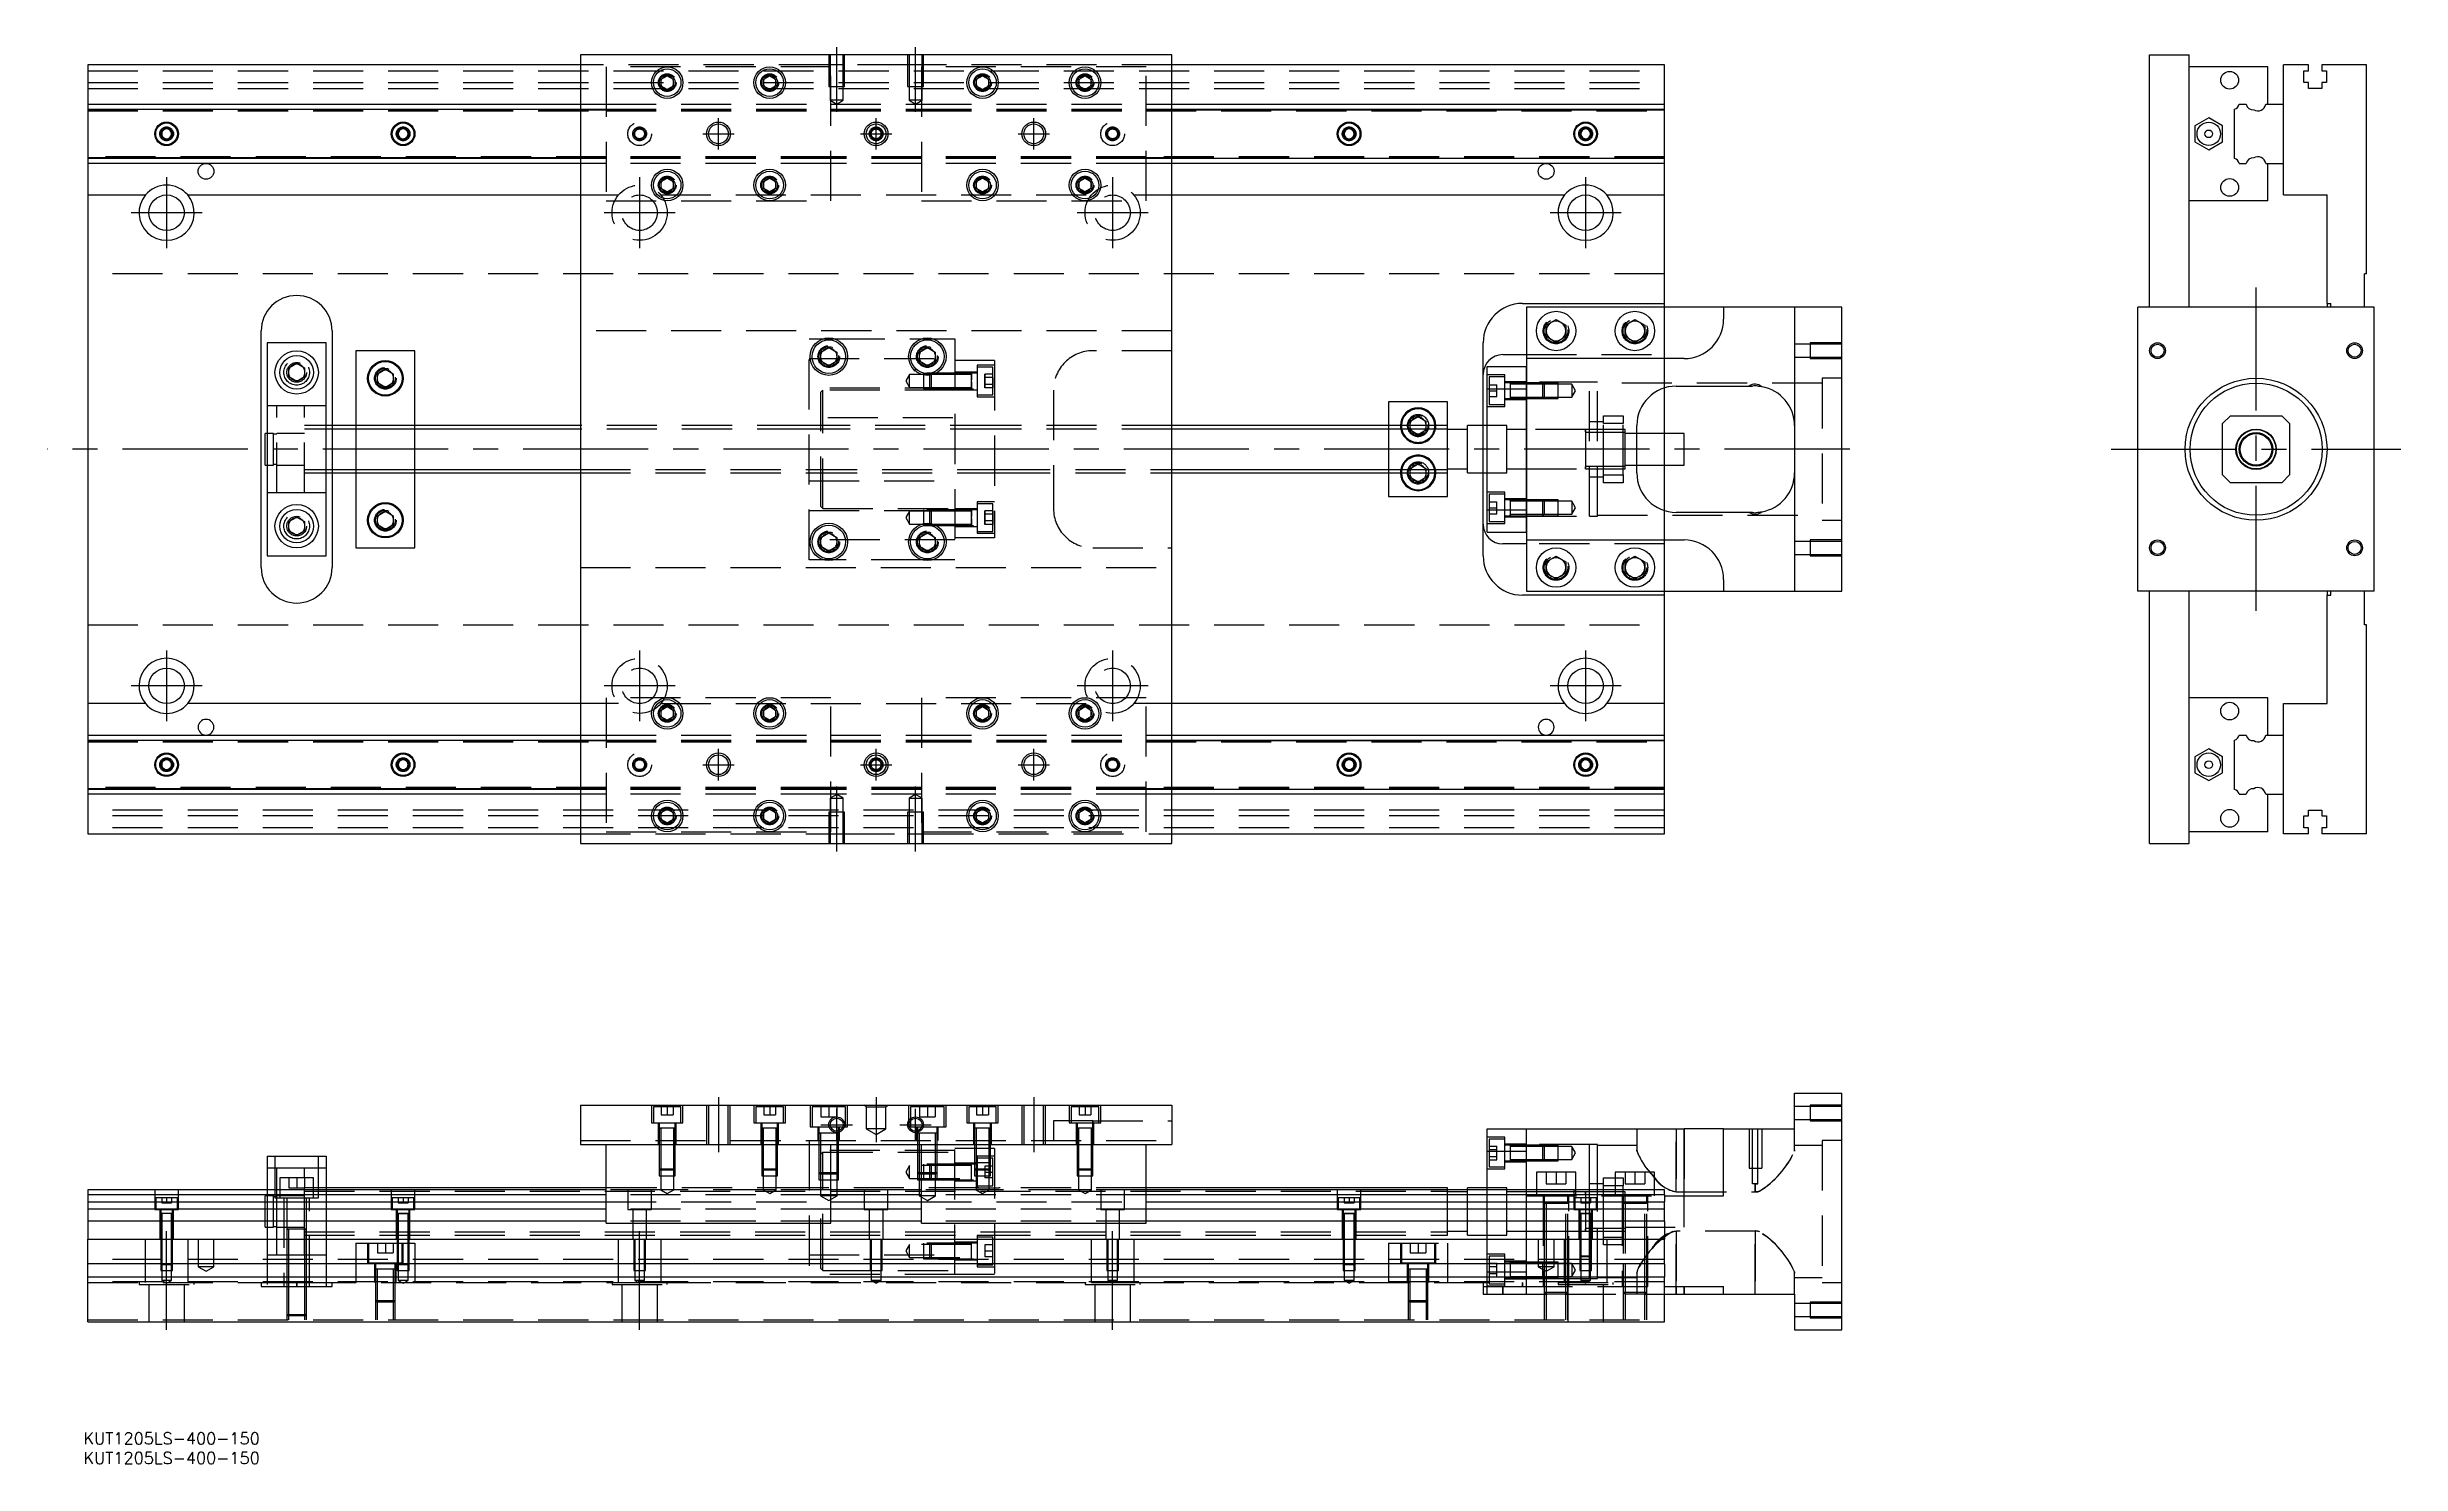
# Model space of a CAD drawing. Extents: x -10 to 587, y -257 to 102.
import ezdxf

# ---------------------------------------------------------------- set-up
doc = ezdxf.new("R2010")
doc.units = 0
doc.linetypes.add('CENTER', pattern=[50.8, 31.75, -6.35, 6.35, -6.35])
doc.linetypes.add('DASHED', pattern=[19.05, 12.7, -6.35])
doc.layers.get('0').update_dxf_attribs({"linetype": 'CONTINUOUS'})
doc.layers.add('CENTER', color=1, linetype='CENTER')
doc.styles.get("Standard").update_dxf_attribs({"font": 'txt.shx', "height": 3, "bigfont": 'bigfont.shx'})

# ---------------------------------------------------------------- blocks, each defined once
blk = doc.blocks.new('*U2')
at = {"color": 7, "linetype": 'CONTINUOUS'}
blk.add_text('KUT1205LS-400-150', height=3, dxfattribs=at).set_placement((-1.09, -252.35))
blk = doc.blocks.new('*U3')
at = {"color": 7, "linetype": 'CONTINUOUS'}
blk.add_text('KUT1205LS-400-150', height=3, dxfattribs=at).set_placement((-1.09, -257.33))

msp = doc.modelspace()

# ---------------------------------------------------------------- linework, layer by layer
at = {"color": 7, "linetype": 'CONTINUOUS'}
for p, q in [((125, 97.5), (0, 97.5)), ((0, 97.5), (0, 87.5)), ((275, 100), (125, 100)), ((125, 100), (125, -100)), ((275, -100), (275, 100)), ((400, 97.5), (275, 97.5)), ((400, 87.5), (400, 97.5)), ((523.09, 100), (533.09, 100)), ((523.09, 36), (523.09, 100)), ((533.09, 36), (533.09, 100)), ((553.09, 97), (533.09, 97)), ((553.09, 87.5), (553.09, 97)), ((557.09, 87.5), (557.09, 97.5)), ((563.39, 97.5), (557.09, 97.5)), ((562.24, 96), (563.39, 96)), ((562.24, 93), (562.24, 96)), ((563.39, 96), (563.39, 97.5)), ((566.79, 97.5), (566.79, 96)), ((578.09, 97.5), (566.79, 97.5)), ((566.79, 96), (567.94, 96)), ((567.94, 96), (567.94, 93)), ((578.09, 44.5), (578.09, 97.5)), ((145.5, 93.87), (147, 94.73)), ((145.5, 92.13), (145.5, 93.87)), ((147, 91.27), (145.5, 92.13)), ((147, 94.73), (148.5, 93.87)), ((148.5, 92.13), (147, 91.27)), ((148.5, 93.87), (148.5, 92.13)), ((171.5, 93.87), (173, 94.73)), ((171.5, 92.13), (171.5, 93.87)), ((173, 91.27), (171.5, 92.13)), ((173, 94.73), (174.5, 93.87)), ((174.5, 92.13), (173, 91.27)), ((174.5, 93.87), (174.5, 92.13)), ((225.5, 93.87), (227, 94.73)), ((225.5, 92.13), (225.5, 93.87)), ((227, 91.27), (225.5, 92.13)), ((227, 94.73), (228.5, 93.87)), ((228.5, 92.13), (227, 91.27)), ((228.5, 93.87), (228.5, 92.13)), ((251.5, 93.87), (253, 94.73)), ((251.5, 92.13), (251.5, 93.87)), ((253, 91.27), (251.5, 92.13)), ((253, 94.73), (254.5, 93.87)), ((254.5, 92.13), (253, 91.27)), ((254.5, 93.87), (254.5, 92.13)), ((563.39, 93), (562.24, 93)), ((563.39, 91.5), (563.39, 93)), ((566.79, 91.5), (563.39, 91.5)), ((566.79, 93), (566.79, 91.5)), ((567.94, 93), (566.79, 93)), ((0, 87.5), (125, 87.5)), ((0, 87.5), (0, 86.25)), ((0, 86.25), (125, 86.25)), ((0, 86.25), (0, 73.75)), ((275, 87.5), (400, 87.5)), ((275, 86.25), (400, 86.25)), ((400, 86.25), (400, 87.5)), ((400, 73.75), (400, 86.25)), ((538.09, 84.04), (534.59, 82.02)), ((541.59, 82.02), (538.09, 84.04)), ((544.59, 73.75), (544.59, 86.25)), ((545.84, 87.5), (547.62, 87.5)), ((552.57, 87.5), (557.09, 87.5)), ((557.09, 72.5), (557.09, 87.5)), ((557.09, 72.5), (557.09, 87.5)), ((18.75, 80.72), (20, 81.44)), ((18.75, 79.28), (18.75, 80.72)), ((20, 78.56), (18.75, 79.28)), ((20, 81.44), (21.25, 80.72)), ((21.25, 79.28), (20, 78.56)), ((21.25, 80.72), (21.25, 79.28)), ((78.75, 80.72), (80, 81.44)), ((78.75, 79.28), (78.75, 80.72)), ((80, 78.56), (78.75, 79.28)), ((80, 81.44), (81.25, 80.72)), ((81.25, 79.28), (80, 78.56)), ((81.25, 80.72), (81.25, 79.28)), ((318.75, 80.72), (320, 81.44)), ((318.75, 79.28), (318.75, 80.72)), ((320, 78.56), (318.75, 79.28)), ((320, 81.44), (321.25, 80.72)), ((321.25, 79.28), (320, 78.56)), ((321.25, 80.72), (321.25, 79.28)), ((378.75, 80.72), (380, 81.44)), ((378.75, 79.28), (378.75, 80.72)), ((380, 78.56), (378.75, 79.28)), ((380, 81.44), (381.25, 80.72)), ((381.25, 79.28), (380, 78.56)), ((381.25, 80.72), (381.25, 79.28)), ((534.59, 82.02), (534.59, 77.98)), ((534.59, 77.98), (538.09, 75.96)), ((538.09, 75.96), (541.59, 77.98)), ((541.59, 77.98), (541.59, 82.02)), ((0, 73.75), (0, 72.5)), ((125, 73.75), (0, 73.75)), ((125, 72.5), (0, 72.5)), ((0, 72.5), (0, 64.5)), ((400, 73.75), (275, 73.75)), ((400, 72.5), (275, 72.5)), ((400, 72.5), (400, 73.75)), ((400, 64.5), (400, 72.5)), ((545.84, 72.5), (547.62, 72.5)), ((552.57, 72.5), (557.09, 72.5)), ((553.09, 63), (553.09, 72.5)), ((557.09, 64.5), (557.09, 72.5)), ((145.5, 67.87), (147, 68.73)), ((145.5, 66.13), (145.5, 67.87)), ((147, 65.27), (145.5, 66.13)), ((147, 68.73), (148.5, 67.87)), ((148.5, 66.13), (147, 65.27)), ((148.5, 67.87), (148.5, 66.13)), ((171.5, 67.87), (173, 68.73)), ((171.5, 66.13), (171.5, 67.87)), ((173, 65.27), (171.5, 66.13)), ((173, 68.73), (174.5, 67.87)), ((174.5, 66.13), (173, 65.27)), ((174.5, 67.87), (174.5, 66.13)), ((225.5, 67.87), (227, 68.73)), ((225.5, 66.13), (225.5, 67.87)), ((227, 65.27), (225.5, 66.13)), ((227, 68.73), (228.5, 67.87)), ((228.5, 66.13), (227, 65.27)), ((228.5, 67.87), (228.5, 66.13)), ((251.5, 67.87), (253, 68.73)), ((251.5, 66.13), (251.5, 67.87)), ((253, 65.27), (251.5, 66.13)), ((253, 68.73), (254.5, 67.87)), ((254.5, 66.13), (253, 65.27)), ((254.5, 67.87), (254.5, 66.13)), ((0, 64.5), (14.64, 64.5)), ((0, 64.5), (0, -64.5)), ((25.36, 64.5), (125, 64.5)), ((275, 64.5), (374.64, 64.5)), ((385.36, 64.5), (400, 64.5)), ((400, 37), (400, 64.5)), ((553.09, 63), (533.09, 63)), ((557.09, 64.5), (568.09, 64.5)), ((568.09, 37), (568.09, 64.5)), ((577.59, 36), (577.59, 44.5)), ((578.09, 44.5), (577.59, 44.5)), ((364, 37), (400, 37)), ((365, 36), (365, 23)), ((415, 36), (365, 36)), ((400, 36), (400, 37)), ((415, 36), (415, 33)), ((433, 36), (415, 36)), ((433, 36), (433, -36)), ((445, 36), (433, 36)), ((445, -36), (445, 36)), ((520.09, -36), (520.09, 36)), ((580.09, 36), (520.09, 36)), ((568.09, 37), (569.09, 37)), ((568.09, 37), (568.09, 36)), ((569.09, 36), (569.09, 37)), ((580.09, -36), (580.09, 36)), ((44, -30), (44, 30)), ((62, 30), (62, 6)), ((370, 31.44), (372.5, 32.89)), ((370, 28.56), (370, 31.44)), ((372.5, 32.89), (375, 31.44)), ((375, 31.44), (375, 28.56)), ((390, 31.44), (392.5, 32.89)), ((390, 28.56), (390, 31.44)), ((392.5, 32.89), (395, 31.44)), ((395, 31.44), (395, 28.56)), ((60.5, 27), (45.5, 27)), ((45.5, 27), (45.5, -27)), ((60.5, -27), (60.5, 27)), ((68, 25), (68, 6)), ((83, 25), (68, 25)), ((83, 6), (83, 25)), ((186, 24.65), (188, 25.81)), ((186, 22.35), (186, 24.65)), ((188, 25.81), (190, 24.65)), ((190, 24.65), (190, 22.35)), ((211, 24.65), (213, 25.81)), ((211, 22.35), (211, 24.65)), ((213, 25.81), (215, 24.65)), ((215, 24.65), (215, 22.35)), ((354, 6), (354, 27)), ((359, 24), (365, 24)), ((372.5, 27.11), (370, 28.56)), ((375, 28.56), (372.5, 27.11)), ((392.5, 27.11), (390, 28.56)), ((395, 28.56), (392.5, 27.11)), ((51, 20.65), (53, 21.81)), ((51, 18.35), (51, 20.65)), ((53, 17.19), (51, 18.35)), ((53, 21.81), (55, 20.65)), ((55, 18.35), (53, 17.19)), ((55, 20.65), (55, 18.35)), ((73.5, 19.15), (75.5, 20.31)), ((73.5, 16.85), (73.5, 19.15)), ((75.5, 20.31), (77.5, 19.15)), ((77.5, 19.15), (77.5, 16.85)), ((188, 21.19), (186, 22.35)), ((190, 22.35), (188, 21.19)), ((213, 21.19), (211, 22.35)), ((215, 22.35), (213, 21.19)), ((355, 21), (365, 21)), ((355, 15.33), (355, 21)), ((365, 23), (365, 15.33)), ((405, 23), (365, 23)), ((75.5, 15.69), (73.5, 16.85)), ((77.5, 16.85), (75.5, 15.69)), ((345, 12), (330, 12)), ((330, 12), (330, 6)), ((345, 6), (345, 12)), ((355, 15.33), (365, 15.33)), ((355, -15.33), (355, 15.33)), ((365, -15.33), (365, 15.33)), ((365, 15.33), (365, -15.33)), ((400, 4), (400, 15.54)), ((403, 16), (421.5, 16)), ((421.5, 16), (422.36, 16)), ((125, 6), (60.5, 6)), ((345, 6), (275, 6)), ((335.5, 7.15), (337.5, 8.31)), ((335.5, 6), (335.5, 7.15)), ((337.5, 8.31), (339.5, 7.15)), ((339.5, 7.15), (339.5, 6)), ((345, -6), (345, 6)), ((350, -6), (350, 6)), ((355, 6), (350, 6)), ((393, -6), (393, 6)), ((543.59, 8.5), (541.59, 6.5)), ((541.59, -6.5), (541.59, 6.5)), ((543.59, 8.5), (556.59, 8.5)), ((558.59, 6.5), (556.59, 8.5)), ((558.59, 6.5), (558.59, -6.5)), ((45, -4), (45, 4)), ((45.5, 4), (45, 4)), ((350, 5), (345, 5)), ((405, 4), (393, 4)), ((405, -4), (405, 4)), ((45, -4), (45.5, -4)), ((345, -5), (350, -5)), ((393, -4), (405, -4)), ((400, -15.54), (400, -4)), ((60.5, -6), (125, -6)), ((62, -6), (62, -30)), ((68, -6), (68, -25)), ((83, -25), (83, -6)), ((275, -6), (345, -6)), ((330, -6), (330, -12)), ((335.5, -7.15), (335.5, -6)), ((337.5, -8.31), (335.5, -7.15)), ((339.5, -7.15), (337.5, -8.31)), ((339.5, -6), (339.5, -7.15)), ((345, -12), (345, -6)), ((350, -6), (355, -6)), ((354, -27), (354, -6)), ((541.59, -6.5), (543.59, -8.5)), ((556.59, -8.5), (543.59, -8.5)), ((556.59, -8.5), (558.59, -6.5)), ((51, -18.35), (53, -17.19)), ((53, -17.19), (55, -18.35)), ((73.5, -16.85), (75.5, -15.69)), ((73.5, -19.15), (73.5, -16.85)), ((75.5, -15.69), (77.5, -16.85)), ((77.5, -16.85), (77.5, -19.15)), ((330, -12), (345, -12)), ((355, -15.33), (365, -15.33)), ((355, -21), (355, -15.33)), ((365, -15.33), (365, -23)), ((421.5, -16), (403, -16)), ((422.36, -16), (421.5, -16)), ((51, -20.65), (51, -18.35)), ((53, -21.81), (51, -20.65)), ((55, -20.65), (53, -21.81)), ((55, -18.35), (55, -20.65)), ((75.5, -20.31), (73.5, -19.15)), ((77.5, -19.15), (75.5, -20.31)), ((186, -22.35), (188, -21.19)), ((186, -24.65), (186, -22.35)), ((188, -21.19), (190, -22.35)), ((190, -22.35), (190, -24.65)), ((211, -22.35), (213, -21.19)), ((211, -24.65), (211, -22.35)), ((213, -21.19), (215, -22.35)), ((215, -22.35), (215, -24.65)), ((355, -21), (365, -21)), ((365, -23), (405, -23)), ((365, -23), (365, -36)), ((45.5, -27), (60.5, -27)), ((68, -25), (83, -25)), ((188, -25.81), (186, -24.65)), ((190, -24.65), (188, -25.81)), ((213, -25.81), (211, -24.65)), ((215, -24.65), (213, -25.81)), ((365, -24), (359, -24)), ((370, -28.56), (372.5, -27.11)), ((370, -31.44), (370, -28.56)), ((372.5, -27.11), (375, -28.56)), ((375, -28.56), (375, -31.44)), ((390, -28.56), (392.5, -27.11)), ((390, -31.44), (390, -28.56)), ((392.5, -27.11), (395, -28.56)), ((395, -28.56), (395, -31.44)), ((372.5, -32.89), (370, -31.44)), ((375, -31.44), (372.5, -32.89)), ((392.5, -32.89), (390, -31.44)), ((395, -31.44), (392.5, -32.89)), ((415, -33), (415, -36)), ((400, -37), (364, -37)), ((365, -36), (415, -36)), ((400, -37), (400, -36)), ((400, -64.5), (400, -37)), ((415, -36), (433, -36)), ((433, -36), (445, -36)), ((580.09, -36), (520.09, -36)), ((523.09, -100), (523.09, -36)), ((533.09, -100), (533.09, -36)), ((568.09, -36), (568.09, -37)), ((568.09, -64.5), (568.09, -37)), ((568.09, -37), (569.09, -37)), ((569.09, -37), (569.09, -36)), ((577.59, -44.5), (577.59, -36)), ((578.09, -44.5), (577.59, -44.5)), ((578.09, -97.5), (578.09, -44.5)), ((0, -64.5), (0, -72.5)), ((14.64, -64.5), (0, -64.5)), ((125, -64.5), (25.36, -64.5)), ((145.5, -66.13), (147, -65.27)), ((147, -65.27), (148.5, -66.13)), ((171.5, -66.13), (173, -65.27)), ((173, -65.27), (174.5, -66.13)), ((225.5, -66.13), (227, -65.27)), ((227, -65.27), (228.5, -66.13)), ((251.5, -66.13), (253, -65.27)), ((253, -65.27), (254.5, -66.13)), ((374.64, -64.5), (275, -64.5)), ((400, -64.5), (385.36, -64.5)), ((400, -72.5), (400, -64.5)), ((553.09, -63), (533.09, -63)), ((553.09, -72.5), (553.09, -63)), ((557.09, -72.5), (557.09, -64.5)), ((557.09, -64.5), (568.09, -64.5)), ((145.5, -67.87), (145.5, -66.13)), ((147, -68.73), (145.5, -67.87)), ((148.5, -67.87), (147, -68.73)), ((148.5, -66.13), (148.5, -67.87)), ((171.5, -67.87), (171.5, -66.13)), ((173, -68.73), (171.5, -67.87)), ((174.5, -67.87), (173, -68.73)), ((174.5, -66.13), (174.5, -67.87)), ((225.5, -67.87), (225.5, -66.13)), ((227, -68.73), (225.5, -67.87)), ((228.5, -67.87), (227, -68.73)), ((228.5, -66.13), (228.5, -67.87)), ((251.5, -67.87), (251.5, -66.13)), ((253, -68.73), (251.5, -67.87)), ((254.5, -67.87), (253, -68.73)), ((254.5, -66.13), (254.5, -67.87)), ((0, -72.5), (125, -72.5)), ((0, -72.5), (0, -73.75)), ((0, -73.75), (125, -73.75)), ((0, -73.75), (0, -86.25)), ((275, -72.5), (400, -72.5)), ((275, -73.75), (400, -73.75)), ((400, -73.75), (400, -72.5)), ((400, -86.25), (400, -73.75)), ((538.09, -75.96), (534.59, -77.98)), ((541.59, -77.98), (538.09, -75.96)), ((544.59, -86.25), (544.59, -73.75)), ((545.84, -72.5), (547.62, -72.5)), ((552.57, -72.5), (557.09, -72.5)), ((557.09, -87.5), (557.09, -72.5)), ((557.09, -87.5), (557.09, -72.5)), ((18.75, -79.28), (20, -78.56)), ((18.75, -80.72), (18.75, -79.28)), ((20, -81.44), (18.75, -80.72)), ((20, -78.56), (21.25, -79.28)), ((21.25, -80.72), (20, -81.44)), ((21.25, -79.28), (21.25, -80.72)), ((78.75, -79.28), (80, -78.56)), ((78.75, -80.72), (78.75, -79.28)), ((80, -81.44), (78.75, -80.72)), ((80, -78.56), (81.25, -79.28)), ((81.25, -80.72), (80, -81.44)), ((81.25, -79.28), (81.25, -80.72)), ((318.75, -79.28), (320, -78.56)), ((318.75, -80.72), (318.75, -79.28)), ((320, -81.44), (318.75, -80.72)), ((320, -78.56), (321.25, -79.28)), ((321.25, -80.72), (320, -81.44)), ((321.25, -79.28), (321.25, -80.72)), ((378.75, -79.28), (380, -78.56)), ((378.75, -80.72), (378.75, -79.28)), ((380, -81.44), (378.75, -80.72)), ((380, -78.56), (381.25, -79.28)), ((381.25, -80.72), (380, -81.44)), ((381.25, -79.28), (381.25, -80.72)), ((534.59, -77.98), (534.59, -82.02)), ((534.59, -82.02), (538.09, -84.04)), ((538.09, -84.04), (541.59, -82.02)), ((541.59, -82.02), (541.59, -77.98)), ((125, -86.25), (0, -86.25)), ((0, -86.25), (0, -87.5)), ((125, -87.5), (0, -87.5)), ((0, -87.5), (0, -97.5)), ((400, -86.25), (275, -86.25)), ((400, -87.5), (275, -87.5)), ((400, -87.5), (400, -86.25)), ((400, -97.5), (400, -87.5)), ((545.84, -87.5), (547.62, -87.5)), ((552.57, -87.5), (557.09, -87.5)), ((553.09, -97), (553.09, -87.5)), ((557.09, -97.5), (557.09, -87.5)), ((145.5, -92.13), (147, -91.27)), ((145.5, -93.87), (145.5, -92.13)), ((147, -94.73), (145.5, -93.87)), ((147, -91.27), (148.5, -92.13)), ((148.5, -93.87), (147, -94.73)), ((148.5, -92.13), (148.5, -93.87)), ((171.5, -92.13), (173, -91.27)), ((171.5, -93.87), (171.5, -92.13)), ((173, -94.73), (171.5, -93.87)), ((173, -91.27), (174.5, -92.13)), ((174.5, -93.87), (173, -94.73)), ((174.5, -92.13), (174.5, -93.87)), ((225.5, -92.13), (227, -91.27)), ((225.5, -93.87), (225.5, -92.13)), ((227, -94.73), (225.5, -93.87)), ((227, -91.27), (228.5, -92.13)), ((228.5, -93.87), (227, -94.73)), ((228.5, -92.13), (228.5, -93.87)), ((251.5, -92.13), (253, -91.27)), ((251.5, -93.87), (251.5, -92.13)), ((253, -94.73), (251.5, -93.87)), ((253, -91.27), (254.5, -92.13)), ((254.5, -93.87), (253, -94.73)), ((254.5, -92.13), (254.5, -93.87)), ((562.24, -93), (563.39, -93)), ((562.24, -96), (562.24, -93)), ((563.39, -91.5), (566.79, -91.5)), ((563.39, -93), (563.39, -91.5)), ((566.79, -91.5), (566.79, -93)), ((566.79, -93), (567.94, -93)), ((567.94, -93), (567.94, -96)), ((0, -97.5), (125, -97.5)), ((125, -100), (275, -100)), ((275, -97.5), (400, -97.5)), ((523.09, -100), (533.09, -100)), ((553.09, -97), (533.09, -97)), ((563.39, -97.5), (557.09, -97.5)), ((563.39, -96), (562.24, -96)), ((563.39, -97.5), (563.39, -96)), ((566.79, -96), (566.79, -97.5)), ((567.94, -96), (566.79, -96)), ((578.09, -97.5), (566.79, -97.5)), ((125, -166.31), (125, -176.31)), ((125, -166.31), (275, -166.31)), ((275, -166.31), (275, -176.31)), ((433, -172.31), (433, -163.31)), ((433, -163.31), (445, -163.31)), ((445, -223.31), (445, -163.31)), ((355, -172.31), (365, -172.31)), ((355, -177.98), (355, -172.31)), ((365, -172.31), (405, -172.31)), ((365, -187.81), (365, -172.31)), ((405, -189.31), (405, -172.31)), ((415, -172.31), (405, -172.31)), ((415, -189.31), (415, -172.31)), ((415, -172.31), (433, -172.31)), ((125, -176.31), (275, -176.31)), ((131.5, -196.31), (131.5, -176.31)), ((188.5, -196.31), (188.5, -176.31)), ((215.5, -173.41), (210.5, -173.41)), ((211.5, -196.31), (211.5, -176.31)), ((268.5, -196.31), (268.5, -176.31)), ((355, -187.81), (355, -177.98)), ((355, -177.98), (365, -177.98)), ((45.5, -179.31), (45.5, -187.81)), ((45.5, -179.31), (60.5, -179.31)), ((60.5, -179.31), (60.5, -187.81)), ((377.5, -183.31), (367.5, -183.31)), ((367.5, -183.31), (367.5, -187.81)), ((377.5, -187.81), (377.5, -183.31)), ((397.5, -183.31), (387.5, -183.31)), ((387.5, -183.31), (387.5, -187.81)), ((397.5, -187.81), (397.5, -183.31)), ((0, -187.81), (0, -189.06)), ((131.5, -187.81), (0, -187.81)), ((131.5, -189.06), (0, -189.06)), ((0, -189.06), (0, -190.84)), ((0, -190.84), (131.5, -190.84)), ((0, -190.84), (0, -192.73)), ((131.5, -187.31), (60.5, -187.31)), ((211.5, -187.81), (188.5, -187.81)), ((211.5, -189.06), (188.5, -189.06)), ((188.5, -190.84), (211.5, -190.84)), ((345, -187.31), (268.5, -187.31)), ((400, -187.81), (268.5, -187.81)), ((400, -189.06), (268.5, -189.06)), ((268.5, -190.84), (400, -190.84)), ((345, -187.81), (345, -187.31)), ((350, -187.81), (350, -187.31)), ((355, -187.31), (350, -187.31)), ((381, -189.06), (380, -189.06)), ((384.5, -189.06), (381, -189.06)), ((387.5, -189.06), (384.5, -189.06)), ((389.5, -189.06), (387.5, -189.06)), ((390, -189.06), (389.5, -189.06)), ((400, -189.06), (400, -187.81)), ((400, -189.06), (400, -190.84)), ((400, -189.31), (415, -189.31)), ((400, -192.73), (400, -190.84)), ((0, -192.73), (0, -195.79)), ((131.5, -192.73), (0, -192.73)), ((0, -195.79), (0, -200.31)), ((131.5, -195.79), (0, -195.79)), ((131.5, -196.31), (188.5, -196.31)), ((211.5, -192.73), (188.5, -192.73)), ((211.5, -195.79), (188.5, -195.79)), ((211.5, -196.31), (268.5, -196.31)), ((400, -192.73), (268.5, -192.73)), ((400, -195.79), (268.5, -195.79)), ((400, -195.79), (400, -192.73)), ((400, -195.79), (400, -200.31)), ((0, -200.31), (400, -200.31)), ((0, -206.61), (0, -200.31)), ((400, -206.61), (400, -200.31)), ((400, -206.61), (0, -206.61)), ((0, -210.01), (0, -206.61)), ((400, -206.61), (400, -210.01)), ((0, -221.31), (0, -210.01)), ((400, -210.01), (0, -210.01)), ((400, -221.31), (400, -210.01)), ((400, -212.31), (415, -212.31)), ((400, -214.31), (405, -214.31)), ((405, -214.31), (405, -212.31)), ((405, -214.31), (415, -214.31)), ((415, -214.31), (415, -212.31)), ((415, -214.31), (433, -214.31)), ((433, -214.31), (433, -223.31)), ((0, -221.31), (400, -221.31)), ((433, -223.31), (445, -223.31))]:
    msp.add_line(p, q, dxfattribs=at)
at = {"color": 3, "linetype": 'DASHED'}
for p, q in [((0, 96), (400, 96)), ((188, 97.5), (125, 97.5)), ((188.5, 97), (131.5, 97)), ((131.5, 97), (131.5, 63)), ((188, 100), (188, 92)), ((192, 97.5), (188, 97.5)), ((188.35, 100), (188.35, 92)), ((188.5, 63), (188.5, 97)), ((191.65, 92), (191.65, 100)), ((192, 92), (192, 100)), ((208, 97.5), (192, 97.5)), ((208, 100), (208, 92)), ((212, 97.5), (208, 97.5)), ((208.35, 100), (208.35, 92)), ((268.5, 97), (211.5, 97)), ((211.5, 97), (211.5, 63)), ((211.65, 92), (211.65, 100)), ((212, 92), (212, 100)), ((275, 97.5), (212, 97.5)), ((268.5, 63), (268.5, 97)), ((0, 93), (400, 93)), ((0, 91.5), (400, 91.5)), ((145, 93), (145.03, 93.35)), ((174.97, 93.33), (175, 93)), ((188, 92), (192, 92)), ((188.35, 92), (188.35, 88.5)), ((191.65, 88.5), (191.65, 92)), ((208, 92), (212, 92)), ((208.35, 92), (208.35, 88.5)), ((211.65, 88.5), (211.65, 92)), ((228.97, 93.33), (229, 93)), ((251, 93), (251.03, 93.35)), ((0, 86.11), (125, 86.11)), ((0, 86.1), (131.5, 86.1)), ((0, 85.8), (131.5, 85.8)), ((125, 87.5), (131.5, 87.5)), ((125, 86.25), (131.5, 86.25)), ((125, 86.11), (131.5, 86.11)), ((131.5, 87.5), (188.5, 87.5)), ((131.5, 86.25), (188.5, 86.25)), ((131.5, 86.11), (188.5, 86.11)), ((131.5, 86.1), (188.5, 86.1)), ((131.5, 85.8), (188.5, 85.8)), ((191.65, 88.5), (188.35, 88.5)), ((188.35, 88.5), (190, 87.55)), ((188.5, 87.5), (211.5, 87.5)), ((188.5, 86.25), (211.5, 86.25)), ((188.5, 86.11), (211.5, 86.11)), ((188.5, 86.1), (211.5, 86.1)), ((188.5, 85.8), (211.5, 85.8)), ((190, 87.55), (191.65, 88.5)), ((211.65, 88.5), (208.35, 88.5)), ((208.35, 88.5), (210, 87.55)), ((210, 87.55), (211.65, 88.5)), ((211.5, 87.5), (268.5, 87.5)), ((211.5, 86.25), (268.5, 86.25)), ((211.5, 86.11), (268.5, 86.11)), ((211.5, 86.1), (268.5, 86.1)), ((211.5, 86.1), (268.5, 86.1)), ((211.5, 85.8), (268.5, 85.8)), ((211.5, 85.8), (268.5, 85.8)), ((268.5, 87.5), (275, 87.5)), ((268.5, 86.25), (275, 86.25)), ((268.5, 86.11), (275, 86.11)), ((268.5, 86.1), (400, 86.1)), ((268.5, 85.8), (400, 85.8)), ((275, 86.11), (400, 86.11)), ((18.5, 80), (18.52, 80.22)), ((81.48, 80.26), (81.5, 80)), ((318.5, 80), (318.52, 80.22)), ((381.48, 80.26), (381.5, 80)), ((131.5, 74.2), (0, 74.2)), ((131.5, 73.9), (0, 73.9)), ((125, 73.89), (0, 73.89)), ((131.5, 73.89), (125, 73.89)), ((131.5, 73.75), (125, 73.75)), ((131.5, 72.5), (125, 72.5)), ((188.5, 74.2), (131.5, 74.2)), ((188.5, 73.9), (131.5, 73.9)), ((188.5, 73.89), (131.5, 73.89)), ((188.5, 73.75), (131.5, 73.75)), ((188.5, 72.5), (131.5, 72.5)), ((211.5, 74.2), (188.5, 74.2)), ((211.5, 73.9), (188.5, 73.9)), ((211.5, 73.89), (188.5, 73.89)), ((211.5, 73.75), (188.5, 73.75)), ((211.5, 72.5), (188.5, 72.5)), ((268.5, 74.2), (211.5, 74.2)), ((268.5, 74.2), (211.5, 74.2)), ((268.5, 73.9), (211.5, 73.9)), ((268.5, 73.9), (211.5, 73.9)), ((268.5, 73.89), (211.5, 73.89)), ((268.5, 73.75), (211.5, 73.75)), ((268.5, 72.5), (211.5, 72.5)), ((400, 74.2), (268.5, 74.2)), ((400, 73.9), (268.5, 73.9)), ((275, 73.89), (268.5, 73.89)), ((275, 73.75), (268.5, 73.75)), ((275, 72.5), (268.5, 72.5)), ((400, 73.89), (275, 73.89)), ((145, 67), (145.03, 67.35)), ((174.97, 67.33), (175, 67)), ((225, 67), (225.02, 67.3)), ((251, 67), (251.03, 67.35)), ((125, 64.5), (134.64, 64.5)), ((131.5, 63), (188.5, 63)), ((145.36, 64.5), (254.64, 64.5)), ((211.5, 63), (268.5, 63)), ((265.36, 64.5), (275, 64.5)), ((400, 44.5), (0, 44.5)), ((400, 24), (400, 36)), ((275, 30), (125, 30)), ((375.48, 30.36), (375.5, 30)), ((395.48, 30.36), (395.5, 30)), ((183, 28), (186.48, 28)), ((183, -28), (183, 28)), ((186.48, 28), (189.52, 28)), ((189.52, 28), (211.48, 28)), ((211.48, 28), (214.52, 28)), ((214.52, 28), (220, 28)), ((220, 28), (220, -28)), ((275, 25), (255, 25)), ((365, 24), (400, 24)), ((400, 23), (400, 24)), ((437, 26.65), (433, 26.65)), ((437, 27), (437, 23)), ((445, 27), (437, 27)), ((445, 26.65), (437, 26.65)), ((50.5, 19.5), (50.51, 19.75)), ((77.98, 18.29), (78, 18)), ((183, 23), (220, 23)), ((190.48, 23.79), (190.5, 23.5)), ((208.5, 18.97), (207.55, 17.32)), ((208.5, 15.67), (208.5, 18.97)), ((212, 18.97), (208.5, 18.97)), ((210.03, 20.25), (209.6, 19.82)), ((212, 19.32), (212, 15.32)), ((225.6, 19.32), (212, 19.32)), ((213.6, 18.97), (212, 18.97)), ((213.95, 19.32), (213.6, 18.97)), ((213.6, 15.67), (213.6, 18.97)), ((220, 18.97), (213.6, 18.97)), ((213.95, 19.32), (213.95, 15.32)), ((215.48, 23.79), (215.5, 23.5)), ((230, 22.5), (220, 22.5)), ((225.6, 19.57), (220, 19.57)), ((224.2, 18.97), (220, 18.97)), ((224.2, 19.32), (224.2, 19.32)), ((224.2, 17.56), (224.2, 19.32)), ((224.2, 17.55), (224.2, 19.32)), ((224.2, 19.32), (224.2, 19.32)), ((224.2, 17.56), (224.2, 19.32)), ((224.2, 17.55), (224.2, 19.32)), ((224.2, 19.32), (224.2, 18.74)), ((224.2, 18.74), (224.2, 19.32)), ((224.2, 19.32), (224.2, 19.32)), ((224.2, 19.32), (224.2, 18.74)), ((224.2, 18.6), (224.2, 18.97)), ((224.2, 18.6), (224.2, 18.97)), ((224.2, 18.74), (224.2, 17.57)), ((224.2, 15.91), (224.2, 18.74)), ((224.2, 16.04), (224.2, 18.6)), ((224.2, 17.45), (224.2, 18.6)), ((225.6, 21.32), (225.6, 13.32)), ((230, 21.32), (225.6, 21.32)), ((229.6, 20.82), (225.6, 20.82)), ((227.6, 18.19), (227.6, 19.05)), ((227.6, 19.05), (227.6, 18.19)), ((229.6, 19.05), (227.6, 19.05)), ((229.6, 18.19), (227.6, 18.19)), ((227.6, 16.45), (227.6, 18.19)), ((227.6, 18.19), (227.6, 16.45)), ((229.6, 17.32), (229.6, 20.82)), ((229.6, 13.82), (229.6, 20.82)), ((229.6, 16.45), (229.6, 18.19)), ((229.6, 18.19), (229.6, 16.45)), ((230, 22.5), (230, -22.5)), ((359.5, 18.85), (355, 18.85)), ((355.5, 18.35), (355.5, 11.35)), ((359.5, 18.35), (355.5, 18.35)), ((359.5, 10.85), (359.5, 18.85)), ((365, 15.33), (365, 21)), ((400, 15.54), (400, 23)), ((433, 23.35), (437, 23.35)), ((437, 23.35), (445, 23.35)), ((437, 23), (445, 23)), ((440, 18), (440, -18)), ((445, 18), (440, 18)), ((220, 15.5), (183, 15.5)), ((186.5, 15), (186, 14.5)), ((186, -14.5), (186, 14.5)), ((186.5, -15), (186.5, 15)), ((220, 15), (186.5, 15)), ((207.55, 17.32), (208.5, 15.67)), ((208.5, 15.67), (212, 15.67)), ((212, 15.67), (213.6, 15.67)), ((212, 15.32), (225.6, 15.32)), ((213.6, 15.67), (214.43, 15.67)), ((213.6, 15.67), (213.95, 15.32)), ((214.43, 15.67), (220, 15.67)), ((220, 15.67), (224.2, 15.67)), ((220, 15.07), (225.6, 15.07)), ((224.2, 15.91), (224.2, 17.46)), ((224.2, 15.32), (224.2, 17.46)), ((224.2, 15.32), (224.2, 17.18)), ((224.2, 17.1), (224.2, 15.91)), ((224.2, 15.67), (224.2, 16.04)), ((224.2, 15.67), (224.2, 16.04)), ((224.2, 15.32), (224.2, 15.91)), ((224.2, 15.32), (224.2, 15.91)), ((224.2, 15.91), (224.2, 15.32)), ((225.6, 13.82), (229.6, 13.82)), ((225.6, 13.32), (230, 13.32)), ((229.6, 16.45), (227.6, 16.45)), ((227.6, 15.59), (227.6, 16.45)), ((227.6, 16.45), (227.6, 15.59)), ((229.6, 15.59), (227.6, 15.59)), ((229.6, 13.82), (229.6, 17.32)), ((229.6, 15.59), (229.6, 16.45)), ((229.6, 16.45), (229.6, 15.59)), ((245, 15), (245, -15)), ((355.5, 16.35), (357.5, 16.35)), ((355.5, 14.85), (357.5, 14.85)), ((355.5, 13.35), (357.5, 13.35)), ((357.5, 14.85), (357.5, 16.35)), ((357.5, 13.35), (357.5, 14.85)), ((365, 17.1), (359.5, 17.1)), ((360.9, 16.85), (359.5, 16.85)), ((359.5, 12.85), (360.9, 12.85)), ((359.5, 12.6), (365, 12.6)), ((360.9, 16.85), (360.89, 16.85)), ((360.89, 12.85), (360.9, 12.85)), ((360.9, 16.85), (360.9, 16.63)), ((365, 16.85), (360.9, 16.85)), ((360.9, 16.85), (360.9, 16.85)), ((360.9, 16.63), (360.9, 13.07)), ((365, 16.5), (360.9, 16.5)), ((360.9, 13.2), (365, 13.2)), ((360.9, 13.07), (360.9, 12.85)), ((360.9, 12.85), (365, 12.85)), ((360.9, 12.85), (360.9, 12.85)), ((381, 17), (365, 17)), ((369.15, 16.85), (365, 16.85)), ((369.15, 16.85), (365, 16.85)), ((369.5, 16.5), (365, 16.5)), ((365, 13.2), (369.5, 13.2)), ((365, 12.85), (369.15, 12.85)), ((365, 12.85), (369.15, 12.85)), ((369.15, 12.85), (369.15, 16.85)), ((373, 16.85), (369.15, 16.85)), ((369.5, 16.5), (369.15, 16.85)), ((369.15, 12.85), (369.5, 13.2)), ((369.15, 12.85), (373, 12.85)), ((369.5, 16.5), (369.5, 13.2)), ((373, 16.5), (369.5, 16.5)), ((369.5, 13.2), (373, 13.2)), ((373, 12.85), (373, 16.85)), ((376.5, 16.5), (373, 16.5)), ((373, 13.2), (376.5, 13.2)), ((376.5, 16.5), (376.5, 13.2)), ((377.45, 14.85), (376.5, 16.5)), ((376.5, 13.2), (377.45, 14.85)), ((381, -17), (381, 17)), ((383, 17), (381, 17)), ((383, -17), (383, 17)), ((440, 16.75), (383, 16.75)), ((400, 15.54), (400, 15.54)), ((48, 11), (45.5, 11)), ((48, -11), (48, 11)), ((55, 11), (48, 11)), ((55, -11), (55, 11)), ((60.5, 11), (55, 11)), ((60.5, 6), (55, 6)), ((62, 6), (62, 5.12)), ((68, 6), (68, 5.12)), ((83, 5.12), (83, 6)), ((182.5, 6), (125, 6)), ((231.5, 6), (182.5, 6)), ((231.5, 6), (182.5, 6)), ((219.5, 8), (183, 8)), ((275, 6), (231.5, 6)), ((330, 6), (330, 5.12)), ((335.5, 5.12), (335.5, 6)), ((339.5, 6), (339.5, 5.12)), ((339.98, 6.29), (340, 6)), ((354, -6), (354, 6)), ((355, 10.85), (359.5, 10.85)), ((360, 6), (355, 6)), ((355.5, 11.35), (359.5, 11.35)), ((360, -6), (360, 6)), ((384.5, 7), (381, 7)), ((384.5, 8.5), (389.5, 8.5)), ((384.5, 6.5), (384.5, 8.5)), ((389.5, 6.5), (384.5, 6.5)), ((384.5, -6.5), (384.5, 6.5)), ((389.5, 8.5), (389.5, 6.5)), ((389.5, -6.5), (389.5, 6.5)), ((47.1, 4), (45.5, 4)), ((47.1, -4), (47.1, 4)), ((48, 3.8), (47.1, 3.8)), ((55, 4), (48, 4)), ((60.5, 5.12), (55, 5.12)), ((62, 5.12), (62, -5.12)), ((68, 5.12), (68, -5.12)), ((83, -5.12), (83, 5.12)), ((182.5, 5.12), (125, 5.12)), ((231.5, 5.12), (182.5, 5.12)), ((231.5, 5.12), (182.5, 5.12)), ((275, 5.12), (231.5, 5.12)), ((330, 5.12), (330, -5.12)), ((335.5, 4.85), (335.5, 5.12)), ((337.5, 3.69), (335.5, 4.85)), ((339.5, 4.85), (337.5, 3.69)), ((339.5, 5.12), (339.5, 4.85)), ((365, 5), (360, 5)), ((380, 5), (365, 5)), ((380, 4.44), (380, 5)), ((380, 5), (380, 4.44)), ((389.5, 5), (380, 5)), ((389.5, 5), (380, 5)), ((380, 4.44), (380, -4.44)), ((390, 4.25), (380, 4.25)), ((390, 5), (389.5, 5)), ((390, -5), (390, 5)), ((393, 4), (390, 4)), ((400, -4), (400, 4)), ((45.5, -4), (47.1, -4)), ((47.1, -3.8), (48, -3.8)), ((48, -4), (55, -4)), ((55, -5.12), (60.5, -5.12)), ((62, -5.12), (62, -6)), ((68, -5.12), (68, -6)), ((83, -6), (83, -5.12)), ((125, -5.12), (182.5, -5.12)), ((182.5, -5.12), (231.5, -5.12)), ((182.5, -5.12), (231.5, -5.12)), ((231.5, -5.12), (275, -5.12)), ((330, -5.12), (330, -6)), ((335, -6), (335.02, -5.7)), ((335.5, -4.85), (337.5, -3.69)), ((335.5, -5.12), (335.5, -4.85)), ((335.5, -6), (335.5, -5.12)), ((337.5, -3.69), (339.5, -4.85)), ((339.5, -4.85), (339.5, -5.12)), ((339.5, -5.12), (339.5, -6)), ((360, -5), (365, -5)), ((365, -5), (380, -5)), ((380, -4.25), (390, -4.25)), ((380, -5), (380, -4.44)), ((380, -4.44), (380, -5)), ((380, -5), (380, -5)), ((380, -5), (389.5, -5)), ((380, -5), (389.5, -5)), ((389.5, -5), (390, -5)), ((390, -4), (393, -4)), ((45.5, -11), (48, -11)), ((48, -11), (55, -11)), ((55, -6), (60.5, -6)), ((55, -11), (60.5, -11)), ((125, -6), (182.5, -6)), ((182.5, -6), (231.5, -6)), ((182.5, -6), (231.5, -6)), ((183, -8), (219.5, -8)), ((231.5, -6), (275, -6)), ((355, -6), (360, -6)), ((359.5, -10.85), (355, -10.85)), ((355.5, -11.35), (355.5, -18.35)), ((359.5, -11.35), (355.5, -11.35)), ((359.5, -18.85), (359.5, -10.85)), ((381, -7), (384.5, -7)), ((384.5, -6.5), (389.5, -6.5)), ((384.5, -8.5), (384.5, -6.5)), ((389.5, -8.5), (384.5, -8.5)), ((389.5, -6.5), (389.5, -8.5)), ((77.98, -17.71), (78, -18)), ((183, -15.5), (220, -15.5)), ((186, -14.5), (186.5, -15)), ((186.5, -15), (220, -15)), ((208.5, -15.67), (207.55, -17.32)), ((207.55, -17.32), (208.5, -18.97)), ((208.5, -18.97), (208.5, -15.67)), ((212, -15.67), (208.5, -15.67)), ((212, -15.32), (212, -19.32)), ((225.6, -15.32), (212, -15.32)), ((213.6, -15.67), (212, -15.67)), ((213.95, -15.32), (213.6, -15.67)), ((213.6, -18.97), (213.6, -15.67)), ((220, -15.67), (213.6, -15.67)), ((213.95, -15.32), (213.95, -19.32)), ((225.6, -15.07), (220, -15.07)), ((224.2, -15.67), (220, -15.67)), ((224.2, -15.32), (224.2, -15.32)), ((224.2, -17.08), (224.2, -15.32)), ((224.2, -17.09), (224.2, -15.32)), ((224.2, -15.32), (224.2, -15.32)), ((224.2, -17.08), (224.2, -15.32)), ((224.2, -17.09), (224.2, -15.32)), ((224.2, -15.32), (224.2, -15.91)), ((224.2, -15.91), (224.2, -15.32)), ((224.2, -15.32), (224.2, -15.32)), ((224.2, -15.32), (224.2, -15.91)), ((224.2, -16.04), (224.2, -15.67)), ((224.2, -16.04), (224.2, -15.67)), ((224.2, -15.91), (224.2, -17.08)), ((224.2, -18.74), (224.2, -15.91)), ((224.2, -18.6), (224.2, -16.04)), ((224.2, -17.19), (224.2, -16.04)), ((224.2, -18.74), (224.2, -17.18)), ((224.2, -19.32), (224.2, -17.18)), ((224.2, -19.32), (224.2, -17.46)), ((224.2, -17.54), (224.2, -18.74)), ((225.6, -13.32), (225.6, -21.32)), ((230, -13.32), (225.6, -13.32)), ((225.6, -13.82), (225.6, -20.82)), ((225.6, -13.82), (225.6, -17.32)), ((229.6, -13.82), (225.6, -13.82)), ((225.6, -15.32), (225.6, -17.32)), ((225.6, -15.32), (225.6, -19.32)), ((227.6, -16.45), (227.6, -15.59)), ((227.6, -15.59), (227.6, -16.45)), ((229.6, -15.59), (227.6, -15.59)), ((229.6, -16.45), (227.6, -16.45)), ((227.6, -18.19), (227.6, -16.45)), ((227.6, -16.45), (227.6, -18.19)), ((229.6, -17.32), (229.6, -13.82)), ((229.6, -20.82), (229.6, -13.82)), ((229.6, -16.45), (229.6, -15.59)), ((229.6, -15.59), (229.6, -16.45)), ((229.6, -18.19), (229.6, -16.45)), ((229.6, -16.45), (229.6, -18.19)), ((229.6, -20.82), (229.6, -17.32)), ((355.5, -13.35), (357.5, -13.35)), ((355.5, -14.85), (357.5, -14.85)), ((355.5, -16.35), (357.5, -16.35)), ((357.5, -14.85), (357.5, -13.35)), ((357.5, -16.35), (357.5, -14.85)), ((365, -12.6), (359.5, -12.6)), ((360.9, -12.85), (359.5, -12.85)), ((359.5, -16.85), (360.9, -16.85)), ((359.5, -17.1), (365, -17.1)), ((360.9, -12.85), (360.89, -12.85)), ((360.89, -16.85), (360.9, -16.85)), ((360.9, -12.85), (360.9, -13.07)), ((360.9, -13.07), (360.9, -12.85)), ((365, -12.85), (360.9, -12.85)), ((360.9, -12.85), (360.9, -12.85)), ((360.9, -13.07), (360.9, -16.63)), ((365, -13.2), (360.9, -13.2)), ((360.9, -16.5), (365, -16.5)), ((360.9, -16.63), (360.9, -16.85)), ((360.9, -16.85), (360.9, -16.63)), ((360.9, -16.85), (365, -16.85)), ((360.9, -16.85), (360.9, -16.85)), ((369.15, -12.85), (365, -12.85)), ((369.15, -12.85), (365, -12.85)), ((369.5, -13.2), (365, -13.2)), ((365, -21), (365, -15.33)), ((365, -16.5), (369.5, -16.5)), ((365, -16.85), (369.15, -16.85)), ((365, -16.85), (369.15, -16.85)), ((365, -17), (381, -17)), ((369.15, -16.85), (369.15, -12.85)), ((373, -12.85), (369.15, -12.85)), ((369.5, -13.2), (369.15, -12.85)), ((369.15, -16.85), (369.5, -16.5)), ((369.15, -16.85), (373, -16.85)), ((369.5, -13.2), (369.5, -16.5)), ((373, -13.2), (369.5, -13.2)), ((369.5, -16.5), (373, -16.5)), ((373, -16.85), (373, -12.85)), ((376.5, -13.2), (373, -13.2)), ((373, -16.5), (376.5, -16.5)), ((376.5, -13.2), (376.5, -16.5)), ((377.45, -14.85), (376.5, -13.2)), ((376.5, -16.5), (377.45, -14.85)), ((381, -17), (383, -17)), ((383, -16.75), (440, -16.75)), ((400, -23), (400, -15.54)), ((400, -15.54), (400, -15.54)), ((423.17, -16), (423.76, -15.97)), ((50.5, -19.5), (50.51, -19.25)), ((220, -23), (183, -23)), ((190.48, -23.21), (190.5, -23.5)), ((208.5, -18.97), (212, -18.97)), ((212, -18.97), (213.6, -18.97)), ((212, -19.32), (225.6, -19.32)), ((213.6, -18.97), (214.43, -18.97)), ((213.6, -18.97), (213.95, -19.32)), ((214.43, -18.97), (220, -18.97)), ((215.48, -23.21), (215.5, -23.5)), ((220, -18.97), (224.2, -18.97)), ((220, -19.57), (225.6, -19.57)), ((230, -22.5), (220, -22.5)), ((224.2, -18.97), (224.2, -18.6)), ((224.2, -18.97), (224.2, -18.6)), ((224.2, -19.32), (224.2, -18.74)), ((224.2, -19.32), (224.2, -18.74)), ((224.2, -18.74), (224.2, -19.32)), ((225.6, -20.82), (229.6, -20.82)), ((225.6, -21.32), (230, -21.32)), ((229.6, -18.19), (227.6, -18.19)), ((227.6, -19.05), (227.6, -18.19)), ((227.6, -18.19), (227.6, -19.05)), ((229.6, -19.05), (227.6, -19.05)), ((229.6, -19.05), (229.6, -18.19)), ((229.6, -18.19), (229.6, -19.05)), ((355, -18.85), (359.5, -18.85)), ((355.5, -18.35), (359.5, -18.35)), ((400, -24), (400, -23)), ((437, -23.35), (433, -23.35)), ((437, -23), (437, -27)), ((445, -23), (437, -23)), ((445, -23.35), (437, -23.35)), ((440, -18), (445, -18)), ((186.48, -28), (183, -28)), ((189.52, -28), (186.48, -28)), ((211.48, -28), (189.52, -28)), ((214.52, -28), (211.48, -28)), ((220, -28), (214.52, -28)), ((255, -25), (275, -25)), ((400, -24), (365, -24)), ((375.48, -29.64), (375.5, -30)), ((389.5, -30), (389.52, -29.65)), ((400, -36), (400, -24)), ((433, -26.65), (437, -26.65)), ((437, -26.65), (445, -26.65)), ((437, -27), (445, -27)), ((125, -30), (275, -30)), ((0, -44.5), (400, -44.5)), ((134.64, -64.5), (125, -64.5)), ((188.5, -63), (131.5, -63)), ((131.5, -63), (131.5, -97)), ((145.36, -64.5), (254.64, -64.5)), ((188.5, -97), (188.5, -63)), ((268.5, -63), (211.5, -63)), ((211.5, -63), (211.5, -97)), ((275, -64.5), (265.36, -64.5)), ((268.5, -97), (268.5, -63)), ((145, -67), (145.03, -66.65)), ((171, -67), (171.02, -66.7)), ((225, -67), (225.02, -66.7)), ((251, -67), (251.03, -66.65)), ((0, -73.89), (125, -73.89)), ((0, -73.9), (131.5, -73.9)), ((0, -74.2), (131.5, -74.2)), ((125, -72.5), (131.5, -72.5)), ((125, -73.75), (131.5, -73.75)), ((125, -73.89), (131.5, -73.89)), ((131.5, -72.5), (188.5, -72.5)), ((131.5, -73.75), (188.5, -73.75)), ((131.5, -73.89), (188.5, -73.89)), ((131.5, -73.9), (188.5, -73.9)), ((131.5, -74.2), (188.5, -74.2)), ((188.5, -72.5), (211.5, -72.5)), ((188.5, -73.75), (211.5, -73.75)), ((188.5, -73.89), (211.5, -73.89)), ((188.5, -73.9), (211.5, -73.9)), ((188.5, -74.2), (211.5, -74.2)), ((211.5, -72.5), (268.5, -72.5)), ((211.5, -73.75), (268.5, -73.75)), ((211.5, -73.89), (268.5, -73.89)), ((211.5, -73.9), (268.5, -73.9)), ((211.5, -73.9), (268.5, -73.9)), ((211.5, -74.2), (268.5, -74.2)), ((211.5, -74.2), (268.5, -74.2)), ((268.5, -72.5), (275, -72.5)), ((268.5, -73.75), (275, -73.75)), ((268.5, -73.89), (275, -73.89)), ((268.5, -73.9), (400, -73.9)), ((268.5, -74.2), (400, -74.2)), ((275, -73.89), (400, -73.89)), ((18.5, -80), (18.52, -79.78)), ((81.48, -79.74), (81.5, -80)), ((318.5, -80), (318.52, -79.78)), ((381.48, -79.74), (381.5, -80)), ((131.5, -85.8), (0, -85.8)), ((131.5, -86.1), (0, -86.1)), ((125, -86.11), (0, -86.11)), ((131.5, -86.11), (125, -86.11)), ((131.5, -86.25), (125, -86.25)), ((131.5, -87.5), (125, -87.5)), ((188.5, -85.8), (131.5, -85.8)), ((188.5, -86.1), (131.5, -86.1)), ((188.5, -86.11), (131.5, -86.11)), ((188.5, -86.25), (131.5, -86.25)), ((188.5, -87.5), (131.5, -87.5)), ((190, -87.55), (188.35, -88.5)), ((188.35, -88.5), (190, -88.5)), ((188.35, -88.5), (188.35, -92)), ((211.5, -85.8), (188.5, -85.8)), ((211.5, -86.1), (188.5, -86.1)), ((211.5, -86.11), (188.5, -86.11)), ((211.5, -86.25), (188.5, -86.25)), ((211.5, -87.5), (188.5, -87.5)), ((191.65, -88.5), (190, -87.55)), ((190, -88.5), (191.65, -88.5)), ((191.65, -92), (191.65, -88.5)), ((210, -87.55), (208.35, -88.5)), ((208.35, -88.5), (210, -88.5)), ((208.35, -88.5), (208.35, -92)), ((211.65, -88.5), (210, -87.55)), ((210, -88.5), (211.65, -88.5)), ((268.5, -85.8), (211.5, -85.8)), ((268.5, -85.8), (211.5, -85.8)), ((268.5, -86.1), (211.5, -86.1)), ((268.5, -86.1), (211.5, -86.1)), ((268.5, -86.11), (211.5, -86.11)), ((268.5, -86.25), (211.5, -86.25)), ((268.5, -87.5), (211.5, -87.5)), ((211.65, -92), (211.65, -88.5)), ((400, -85.8), (268.5, -85.8)), ((400, -86.1), (268.5, -86.1)), ((275, -86.11), (268.5, -86.11)), ((275, -86.25), (268.5, -86.25)), ((275, -87.5), (268.5, -87.5)), ((400, -86.11), (275, -86.11)), ((400, -91.5), (0, -91.5)), ((400, -93), (0, -93)), ((148.97, -92.67), (149, -93)), ((171, -93), (171.02, -92.7)), ((192, -92), (188, -92)), ((188, -92), (188, -100)), ((188.35, -92), (188.35, -100)), ((191.65, -100), (191.65, -92)), ((192, -100), (192, -92)), ((212, -92), (208, -92)), ((208, -92), (208, -100)), ((208.35, -92), (208.35, -100)), ((211.65, -100), (211.65, -92)), ((212, -100), (212, -92)), ((225, -93), (225.02, -92.7)), ((251, -93), (251.03, -92.65)), ((400, -96), (0, -96)), ((125, -97.5), (188, -97.5)), ((131.5, -97), (188.5, -97)), ((188, -97.5), (192, -97.5)), ((192, -97.5), (208, -97.5)), ((208, -97.5), (212, -97.5)), ((211.5, -97), (268.5, -97)), ((212, -97.5), (275, -97.5)), ((143, -166.31), (143, -170.81)), ((150.5, -166.81), (143.5, -166.81)), ((143.5, -166.81), (143.5, -170.81)), ((145.5, -166.81), (145.5, -168.81)), ((147, -166.81), (147, -168.81)), ((148.5, -166.81), (148.5, -168.81)), ((150.5, -170.81), (150.5, -166.81)), ((151, -170.81), (151, -166.31)), ((157, -166.31), (157, -176.31)), ((157.5, -166.31), (157.5, -176.31)), ((162.5, -176.31), (162.5, -166.31)), ((163, -176.31), (163, -166.31)), ((169, -166.31), (169, -170.81)), ((176.5, -166.81), (169.5, -166.81)), ((169.5, -166.81), (169.5, -170.81)), ((171.5, -166.81), (171.5, -168.81)), ((173, -166.81), (173, -168.81)), ((174.5, -166.81), (174.5, -168.81)), ((176.5, -170.81), (176.5, -166.81)), ((177, -170.81), (177, -166.31)), ((183.25, -166.31), (183.25, -171.81)), ((192.25, -166.81), (183.75, -166.81)), ((183.75, -166.81), (183.75, -171.81)), ((186, -166.81), (186, -169.31)), ((188, -166.81), (188, -169.31)), ((190, -166.81), (190, -169.31)), ((192.25, -171.81), (192.25, -166.81)), ((192.75, -171.81), (192.75, -166.31)), ((197.5, -166.81), (197, -166.31)), ((197.5, -166.81), (197.5, -172.31)), ((197.5, -166.81), (202.5, -166.81)), ((202.5, -166.81), (203, -166.31)), ((202.5, -172.31), (202.5, -166.81)), ((208.25, -166.31), (208.25, -171.81)), ((217.25, -166.81), (208.75, -166.81)), ((208.75, -166.81), (208.75, -169.75)), ((211, -166.81), (211, -169.31)), ((213, -166.81), (213, -169.31)), ((215, -166.81), (215, -169.31)), ((217.25, -171.81), (217.25, -166.81)), ((217.75, -171.81), (217.75, -166.31)), ((223, -166.31), (223, -170.81)), ((230.5, -166.81), (223.5, -166.81)), ((223.5, -166.81), (223.5, -170.81)), ((225.5, -166.81), (225.5, -168.81)), ((227, -166.81), (227, -168.81)), ((228.5, -166.81), (228.5, -168.81)), ((230.5, -170.81), (230.5, -166.81)), ((231, -170.81), (231, -166.31)), ((237, -166.31), (237, -176.31)), ((237.5, -166.31), (237.5, -176.31)), ((242.5, -176.31), (242.5, -166.31)), ((243, -176.31), (243, -166.31)), ((249, -166.31), (249, -170.81)), ((256.5, -166.81), (249.5, -166.81)), ((249.5, -166.81), (249.5, -170.81)), ((251.5, -166.81), (251.5, -168.81)), ((253, -166.81), (253, -168.81)), ((254.5, -166.81), (254.5, -168.81)), ((256.5, -170.81), (256.5, -166.81)), ((257, -170.81), (257, -166.31)), ((437, -166.66), (433, -166.66)), ((437, -166.31), (437, -170.31)), ((445, -166.31), (437, -166.31)), ((445, -166.66), (437, -166.66)), ((143, -170.81), (151, -170.81)), ((144.75, -170.81), (144.75, -176.31)), ((145, -170.81), (145, -172.21)), ((149, -172.21), (145, -172.21)), ((149, -172.21), (145, -172.21)), ((145, -172.21), (145.22, -172.21)), ((145.22, -172.21), (145, -172.21)), ((145, -172.21), (145, -172.22)), ((145, -172.21), (145, -172.21)), ((145, -172.21), (145, -176.31)), ((148.78, -172.21), (145.22, -172.21)), ((145.35, -172.21), (145.35, -176.31)), ((145.5, -168.81), (147, -168.81)), ((147, -168.81), (148.5, -168.81)), ((148.65, -176.31), (148.65, -172.21)), ((148.78, -172.21), (149, -172.21)), ((149, -172.21), (148.78, -172.21)), ((149, -172.21), (149, -170.81)), ((149, -172.22), (149, -172.21)), ((149, -176.31), (149, -172.21)), ((149, -172.21), (149, -172.21)), ((149.25, -176.31), (149.25, -170.81)), ((169, -170.81), (177, -170.81)), ((170.75, -170.81), (170.75, -176.31)), ((171, -170.81), (171, -172.21)), ((175, -172.21), (171, -172.21)), ((175, -172.21), (171, -172.21)), ((175, -172.21), (171, -172.21)), ((171.22, -172.21), (171, -172.21)), ((171, -172.21), (171, -172.22)), ((171, -172.21), (171, -172.21)), ((171, -172.21), (171, -176.31)), ((174.78, -172.21), (171.22, -172.21)), ((171.35, -172.21), (171.35, -176.31)), ((171.5, -168.81), (173, -168.81)), ((173, -168.81), (174.5, -168.81)), ((174.65, -176.31), (174.65, -172.21)), ((175, -172.21), (174.78, -172.21)), ((175, -172.21), (175, -170.81)), ((175, -172.22), (175, -172.21)), ((175, -176.31), (175, -172.21)), ((175, -172.21), (175, -172.21)), ((175.25, -176.31), (175.25, -170.81)), ((183.25, -171.81), (192.75, -171.81)), ((185.25, -171.81), (185.25, -175.31)), ((185.5, -171.81), (185.5, -173.41)), ((186, -169.31), (188, -169.31)), ((188, -169.31), (190, -169.31)), ((190.5, -172.88), (190.5, -171.81)), ((190.5, -173.25), (190.5, -172.88)), ((190.75, -175.31), (190.75, -171.81)), ((202.5, -172.31), (197.5, -172.31)), ((197.5, -172.31), (200, -173.75)), ((200, -173.75), (202.5, -172.31)), ((208.25, -171.81), (217.75, -171.81)), ((208.75, -169.75), (208.75, -170.23)), ((208.75, -170.23), (208.75, -171.81)), ((210.25, -171.81), (210.25, -175.31)), ((210.5, -171.81), (210.5, -172.88)), ((210.5, -172.88), (210.5, -173.25)), ((211, -169.31), (213, -169.31)), ((213, -169.31), (215, -169.31)), ((215.5, -173.41), (215.5, -171.81)), ((215.75, -175.31), (215.75, -171.81)), ((223, -170.81), (231, -170.81)), ((224.75, -170.81), (224.75, -176.31)), ((225, -170.81), (225, -172.21)), ((229, -172.21), (225, -172.21)), ((229, -172.21), (225, -172.21)), ((225.22, -172.21), (225, -172.21)), ((225, -172.21), (225, -172.22)), ((225, -172.21), (225, -172.21)), ((225, -172.21), (225, -176.31)), ((228.78, -172.21), (225.22, -172.21)), ((225.35, -172.21), (225.35, -176.31)), ((225.5, -168.81), (227, -168.81)), ((227, -168.81), (228.5, -168.81)), ((228.65, -176.31), (228.65, -172.21)), ((229, -172.21), (228.78, -172.21)), ((229, -172.21), (229, -170.81)), ((229, -172.22), (229, -172.21)), ((229, -176.31), (229, -172.21)), ((229, -172.21), (229, -172.21)), ((229.25, -176.31), (229.25, -170.81)), ((255, -170.31), (245, -170.31)), ((245, -170.31), (245, -175.31)), ((249, -170.81), (257, -170.81)), ((250.75, -170.81), (250.75, -176.31)), ((251, -170.81), (251, -172.21)), ((255, -172.21), (251, -172.21)), ((255, -172.21), (251, -172.21)), ((255, -172.21), (251, -172.21)), ((255, -172.21), (251, -172.21)), ((251.22, -172.21), (251, -172.21)), ((251, -172.21), (251, -172.21)), ((251, -172.21), (251, -176.31)), ((251, -172.21), (251, -172.22)), ((254.78, -172.21), (251.22, -172.21)), ((251.35, -172.21), (251.35, -176.31)), ((251.5, -168.81), (253, -168.81)), ((253, -168.81), (254.5, -168.81)), ((254.65, -176.31), (254.65, -172.21)), ((255, -172.21), (254.78, -172.21)), ((255, -170.81), (255, -170.31)), ((255, -170.31), (275, -170.31)), ((255, -170.31), (255, -170.81)), ((255, -172.21), (255, -170.81)), ((255, -176.31), (255, -172.21)), ((255, -172.21), (255, -172.21)), ((255, -172.22), (255, -172.21)), ((255.25, -176.31), (255.25, -170.81)), ((393, -172.31), (393, -177.67)), ((403, -188.35), (403, -172.31)), ((403, -172.31), (403, -188.35)), ((405, -172.31), (405, -189.31)), ((421.5, -172.31), (421.5, -182.31)), ((422.36, -182.31), (422.36, -172.31)), ((423.72, -182.31), (423.72, -172.31)), ((424.67, -172.31), (424.67, -182.31)), ((433, -169.96), (437, -169.96)), ((433, -177.67), (433, -172.31)), ((437, -169.96), (445, -169.96)), ((437, -170.31), (445, -170.31)), ((125, -175.31), (275, -175.31)), ((145, -176.31), (145, -182.46)), ((145, -176.31), (145, -182.46)), ((145.35, -176.31), (145.35, -182.81)), ((148.65, -182.81), (148.65, -176.31)), ((149, -182.46), (149, -176.31)), ((149, -182.46), (149, -176.31)), ((171, -176.31), (171, -182.46)), ((171, -176.31), (171, -182.46)), ((171.35, -176.31), (171.35, -182.81)), ((174.65, -182.81), (174.65, -176.31)), ((175, -182.46), (175, -176.31)), ((175, -182.46), (175, -176.31)), ((183, -175.31), (183, -209.31)), ((220, -177.81), (183, -177.81)), ((190.5, -173.41), (185.5, -173.41)), ((190.5, -173.41), (185.5, -173.41)), ((185.5, -173.41), (185.76, -173.41)), ((185.76, -173.41), (185.5, -173.41)), ((185.5, -173.41), (185.5, -173.42)), ((185.5, -173.41), (185.5, -173.41)), ((185.5, -173.41), (185.5, -175.31)), ((185.5, -175.31), (185.5, -183.41)), ((185.5, -175.31), (185.5, -183.41)), ((190.01, -173.41), (185.76, -173.41)), ((185.9, -173.41), (185.9, -175.31)), ((185.9, -175.31), (185.9, -183.81)), ((186.5, -178.31), (186, -178.81)), ((186, -207.81), (186, -178.81)), ((186.5, -206.61), (186.5, -178.31)), ((186.5, -178.31), (220, -178.31)), ((190.24, -173.41), (190.01, -173.41)), ((190.1, -175.31), (190.1, -173.41)), ((190.1, -183.81), (190.1, -175.31)), ((190.24, -173.41), (190.5, -173.41)), ((190.5, -173.41), (190.24, -173.41)), ((190.5, -173.41), (190.5, -173.25)), ((190.5, -173.42), (190.5, -173.41)), ((190.5, -175.31), (190.5, -173.41)), ((190.5, -173.41), (190.5, -173.41)), ((190.5, -183.41), (190.5, -175.31)), ((190.5, -183.41), (190.5, -175.31)), ((210.5, -173.25), (210.5, -173.41)), ((210.76, -173.41), (210.5, -173.41)), ((210.5, -173.41), (210.5, -173.42)), ((210.5, -173.41), (210.5, -173.41)), ((210.5, -173.41), (210.5, -175.31)), ((210.5, -175.31), (210.5, -183.41)), ((210.5, -175.31), (210.5, -183.41)), ((215.24, -173.41), (210.76, -173.41)), ((210.9, -173.41), (210.9, -175.31)), ((210.9, -175.31), (210.9, -183.81)), ((215.1, -175.31), (215.1, -173.41)), ((215.1, -176.31), (215.1, -175.31)), ((215.1, -183.81), (215.1, -176.31)), ((215.5, -173.41), (215.24, -173.41)), ((215.5, -173.42), (215.5, -173.41)), ((215.5, -175.31), (215.5, -173.41)), ((215.5, -173.41), (215.5, -173.41)), ((215.5, -176.31), (215.5, -175.31)), ((215.5, -176.31), (215.5, -175.31)), ((215.5, -183.41), (215.5, -176.31)), ((215.5, -183.41), (215.5, -176.31)), ((220, -209.31), (220, -175.31)), ((230, -177.31), (220, -177.31)), ((225, -176.31), (225, -182.46)), ((225, -176.31), (225, -182.46)), ((225.35, -176.31), (225.35, -182.81)), ((228.65, -182.81), (228.65, -176.31)), ((229, -182.46), (229, -176.31)), ((229, -182.46), (229, -176.31)), ((230, -177.31), (230, -209.31)), ((251, -176.31), (251, -182.46)), ((251, -176.31), (251, -182.46)), ((251.35, -176.31), (251.35, -182.81)), ((254.65, -182.81), (254.65, -176.31)), ((255, -182.46), (255, -176.31)), ((255, -182.46), (255, -176.31)), ((359.5, -174.46), (355, -174.46)), ((355.5, -174.96), (355.5, -178.46)), ((359.5, -174.96), (355.5, -174.96)), ((355.5, -176.73), (357.5, -176.73)), ((355.5, -177.59), (357.5, -177.59)), ((355.5, -178.46), (355.5, -181.96)), ((357.5, -177.59), (357.5, -176.73)), ((357.5, -179.33), (357.5, -177.59)), ((359.5, -182.46), (359.5, -174.46)), ((365, -176.21), (359.5, -176.21)), ((360.9, -176.46), (359.5, -176.46)), ((360.9, -176.46), (360.9, -180.46)), ((365, -176.46), (360.9, -176.46)), ((365, -176.81), (360.9, -176.81)), ((381, -176.31), (365, -176.31)), ((369.15, -176.46), (365, -176.46)), ((369.15, -176.46), (365, -176.46)), ((369.5, -176.81), (365, -176.81)), ((369.15, -178.46), (369.15, -176.46)), ((373, -176.46), (369.15, -176.46)), ((369.5, -176.81), (369.15, -176.46)), ((369.15, -180.46), (369.15, -178.46)), ((369.5, -176.81), (369.5, -178.46)), ((373, -176.81), (369.5, -176.81)), ((369.5, -178.46), (369.5, -180.11)), ((373, -180.46), (373, -176.46)), ((376.5, -176.81), (373, -176.81)), ((376.5, -176.81), (376.5, -178.46)), ((377.45, -178.46), (376.5, -176.81)), ((376.5, -178.46), (376.5, -180.11)), ((376.5, -180.11), (377.45, -178.46)), ((381, -187.81), (381, -176.31)), ((383, -176.31), (381, -176.31)), ((383, -187.81), (383, -176.31)), ((393, -176.56), (383, -176.56)), ((393, -177.67), (393.04, -178.02)), ((393.03, -177.97), (393, -177.67)), ((433, -177.67), (432.96, -178.02)), ((432.96, -178.04), (433, -177.67)), ((440, -176.56), (433, -176.56)), ((440, -175.31), (440, -211.31)), ((445, -175.31), (440, -175.31)), ((48, -182.31), (45.5, -182.31)), ((47.5, -179.31), (47.5, -189.81)), ((48, -187.81), (48, -182.31)), ((55, -182.31), (48, -182.31)), ((57.25, -184.81), (48.75, -184.81)), ((48.75, -184.81), (48.75, -187.81)), ((51, -184.81), (51, -187.31)), ((53, -184.81), (53, -187.31)), ((55, -184.81), (55, -182.31)), ((60.5, -182.31), (55, -182.31)), ((55, -184.81), (55, -187.31)), ((57.25, -187.81), (57.25, -184.81)), ((58.5, -189.81), (58.5, -179.31)), ((145, -182.46), (149, -182.46)), ((145, -182.46), (145, -184.31)), ((145, -182.46), (145.35, -182.81)), ((145, -184.31), (149, -184.31)), ((148.65, -182.81), (145.35, -182.81)), ((145.35, -182.81), (145.35, -184.31)), ((145.35, -184.31), (145.35, -187.81)), ((148.65, -182.81), (149, -182.46)), ((148.65, -184.31), (148.65, -182.81)), ((148.65, -187.81), (148.65, -184.31)), ((149, -184.31), (149, -182.46)), ((171, -182.46), (175, -182.46)), ((171, -182.46), (171, -184.31)), ((171, -182.46), (171.35, -182.81)), ((171, -184.31), (175, -184.31)), ((174.65, -182.81), (171.35, -182.81)), ((171.35, -182.81), (171.35, -184.31)), ((171.35, -184.31), (171.35, -187.81)), ((174.65, -182.81), (175, -182.46)), ((174.65, -184.31), (174.65, -182.81)), ((174.65, -187.81), (174.65, -184.31)), ((175, -184.31), (175, -182.46)), ((185.5, -183.41), (190.5, -183.41)), ((185.5, -183.41), (185.5, -185.31)), ((185.5, -183.41), (185.9, -183.81)), ((190.1, -183.81), (185.9, -183.81)), ((185.9, -183.81), (185.9, -185.31)), ((190.1, -183.81), (190.5, -183.41)), ((190.1, -185.31), (190.1, -183.81)), ((190.5, -185.31), (190.5, -183.41)), ((208.5, -181.66), (207.55, -183.31)), ((207.55, -183.31), (208.5, -184.96)), ((208.5, -184.96), (208.5, -181.66)), ((224.2, -181.66), (208.5, -181.66)), ((208.5, -184.96), (224.2, -184.96)), ((210.5, -183.41), (215.5, -183.41)), ((210.5, -183.41), (210.5, -185.31)), ((210.5, -183.41), (210.9, -183.81)), ((215.1, -183.81), (210.9, -183.81)), ((210.9, -183.81), (210.9, -185.31)), ((212, -181.31), (212, -185.31)), ((225.6, -181.31), (212, -181.31)), ((213.95, -181.31), (213.6, -181.66)), ((213.6, -184.96), (213.6, -181.66)), ((213.6, -184.96), (213.95, -185.31)), ((213.95, -181.31), (213.95, -185.31)), ((215.1, -183.81), (215.5, -183.41)), ((215.1, -185.31), (215.1, -183.81)), ((215.5, -185.31), (215.5, -183.41)), ((225.6, -181.06), (220, -181.06)), ((224.2, -181.31), (224.19, -181.31)), ((224.2, -185.31), (224.2, -181.31)), ((224.2, -181.53), (224.2, -181.31)), ((224.21, -181.31), (224.2, -181.31)), ((224.2, -183.31), (224.2, -181.31)), ((224.2, -185.31), (224.2, -181.31)), ((224.2, -181.66), (224.2, -181.53)), ((224.2, -183.17), (224.2, -181.66)), ((224.2, -185.09), (224.2, -183.45)), ((225.35, -180.94), (225, -180.94)), ((225, -182.46), (229, -182.46)), ((225, -182.46), (225, -184.31)), ((225, -182.46), (225.35, -182.81)), ((225, -184.31), (229, -184.31)), ((228.65, -180.94), (225.35, -180.94)), ((228.65, -182.81), (225.35, -182.81)), ((225.35, -182.81), (225.35, -184.31)), ((225.35, -184.31), (225.35, -187.81)), ((225.6, -179.31), (225.6, -187.31)), ((230, -179.31), (225.6, -179.31)), ((226.65, -179.81), (225.6, -179.81)), ((227, -179.81), (226.65, -179.81)), ((229.6, -179.81), (227, -179.81)), ((227.6, -181.81), (227.6, -184.81)), ((229.6, -181.81), (227.6, -181.81)), ((227.6, -183.31), (229.6, -183.31)), ((229.6, -184.81), (227.6, -184.81)), ((229, -180.94), (228.65, -180.94)), ((228.65, -182.81), (229, -182.46)), ((228.65, -184.31), (228.65, -182.81)), ((228.65, -187.81), (228.65, -184.31)), ((229, -184.31), (229, -182.46)), ((229.6, -186.81), (229.6, -179.81)), ((251, -182.46), (255, -182.46)), ((251, -182.46), (251, -184.31)), ((251, -182.46), (251.35, -182.81)), ((251, -184.31), (255, -184.31)), ((254.65, -182.81), (251.35, -182.81)), ((251.35, -182.81), (251.35, -184.31)), ((251.35, -184.31), (251.35, -187.81)), ((254.65, -182.81), (255, -182.46)), ((254.65, -184.31), (254.65, -182.81)), ((254.65, -187.81), (254.65, -184.31)), ((255, -184.31), (255, -182.46)), ((355, -182.46), (359.5, -182.46)), ((355.5, -179.33), (357.5, -179.33)), ((355.5, -180.19), (357.5, -180.19)), ((355.5, -181.96), (359.5, -181.96)), ((357.5, -180.19), (357.5, -179.33)), ((359.5, -180.46), (360.9, -180.46)), ((359.5, -180.71), (365, -180.71)), ((360.89, -180.46), (360.9, -180.46)), ((360.9, -180.11), (365, -180.11)), ((360.9, -180.46), (365, -180.46)), ((360.9, -180.46), (360.9, -180.46)), ((365, -180.11), (369.5, -180.11)), ((365, -180.46), (369.15, -180.46)), ((365, -180.46), (369.15, -180.46)), ((369.15, -180.46), (369.5, -180.11)), ((369.15, -180.46), (373, -180.46)), ((369.5, -180.11), (373, -180.11)), ((370, -183.31), (370, -186.31)), ((372.5, -183.31), (372.5, -186.31)), ((373, -180.11), (376.5, -180.11)), ((375, -183.31), (375, -186.31)), ((384.5, -184.81), (387.5, -184.81)), ((384.5, -186.81), (384.5, -184.81)), ((387.5, -184.81), (389.5, -184.81)), ((389.5, -184.81), (389.5, -186.81)), ((390, -183.31), (390, -186.31)), ((392.5, -183.31), (392.5, -186.31)), ((395, -183.31), (395, -186.31)), ((396.31, -183.31), (397.5, -184.67)), ((421.5, -182.31), (424.67, -182.31)), ((422.36, -186.31), (422.36, -182.31)), ((423.72, -186.31), (423.72, -182.31)), ((17, -187.81), (17, -192.81)), ((22.75, -189.81), (17.25, -189.81)), ((17.25, -189.81), (17.25, -192.81)), ((18.75, -189.81), (18.75, -191.11)), ((20, -189.81), (20, -191.11)), ((21.25, -189.81), (21.25, -191.11)), ((22.75, -192.81), (22.75, -189.81)), ((23, -192.81), (23, -187.81)), ((45, -193.31), (45, -189.31)), ((45.5, -189.31), (45, -189.31)), ((45.5, -187.81), (45.5, -200.31)), ((47.1, -189.31), (45.5, -189.31)), ((47.1, -193.31), (47.1, -189.31)), ((48, -189.51), (47.1, -189.51)), ((47.5, -189.81), (58.5, -189.81)), ((48, -193.31), (48, -187.81)), ((48.75, -189.31), (48, -189.31)), ((48.75, -187.81), (48.75, -189.81)), ((55, -189.31), (48.75, -189.31)), ((49.75, -189.81), (49.75, -212.31)), ((50.5, -189.81), (50.5, -197.81)), ((51, -187.31), (53, -187.31)), ((53, -187.31), (55, -187.31)), ((55, -187.81), (55, -187.31)), ((57.25, -187.31), (55, -187.31)), ((55, -189.81), (55, -187.81)), ((55, -188.19), (345, -188.19)), ((55, -193.31), (55, -189.81)), ((55.5, -197.81), (55.5, -189.81)), ((56.25, -212.31), (56.25, -189.81)), ((60.5, -187.31), (57.25, -187.31)), ((57.25, -189.81), (57.25, -187.81)), ((60.5, -187.81), (60.5, -200.31)), ((77, -187.81), (77, -192.81)), ((82.75, -189.81), (77.25, -189.81)), ((77.25, -189.81), (77.25, -192.81)), ((78.75, -189.81), (78.75, -191.11)), ((80, -189.81), (80, -191.11)), ((81.25, -189.81), (81.25, -191.11)), ((82.75, -192.81), (82.75, -189.81)), ((83, -192.81), (83, -187.81)), ((182.5, -187.31), (131.5, -187.31)), ((145.35, -187.81), (131.5, -187.81)), ((188.5, -189.06), (131.5, -189.06)), ((131.5, -190.84), (188.5, -190.84)), ((137, -187.81), (137, -192.81)), ((143, -192.81), (143, -187.81)), ((148.65, -187.81), (145.35, -187.81)), ((145.35, -187.81), (147, -188.76)), ((147, -188.76), (148.65, -187.81)), ((171.35, -187.81), (148.65, -187.81)), ((174.65, -187.81), (171.35, -187.81)), ((171.35, -187.81), (173, -188.76)), ((173, -188.76), (174.65, -187.81)), ((188.5, -187.81), (174.65, -187.81)), ((226.1, -187.31), (182.5, -187.31)), ((185.5, -185.31), (190.5, -185.31)), ((185.9, -185.31), (185.9, -189.31)), ((190.1, -189.31), (185.9, -189.31)), ((185.9, -189.31), (188, -190.52)), ((188, -190.52), (190.1, -189.31)), ((190.1, -189.31), (190.1, -185.31)), ((197, -187.81), (197, -192.81)), ((203, -192.81), (203, -187.81)), ((210.5, -185.31), (215.5, -185.31)), ((210.9, -185.31), (210.9, -189.31)), ((215.1, -189.31), (210.9, -189.31)), ((210.9, -189.31), (213, -190.52)), ((225.35, -187.81), (211.5, -187.81)), ((268.5, -189.06), (211.5, -189.06)), ((211.5, -190.84), (268.5, -190.84)), ((212, -185.31), (225.6, -185.31)), ((213, -190.52), (215.1, -189.31)), ((215.1, -189.31), (215.1, -185.31)), ((220, -185.56), (225.6, -185.56)), ((228.65, -187.81), (225.35, -187.81)), ((225.35, -187.81), (227, -188.76)), ((225.6, -186.81), (229.6, -186.81)), ((225.6, -187.31), (230, -187.31)), ((226.1, -187.31), (231.1, -187.31)), ((227, -188.76), (228.65, -187.81)), ((251.35, -187.81), (228.65, -187.81)), ((231.5, -187.31), (231.1, -187.31)), ((268.5, -187.31), (231.5, -187.31)), ((254.65, -187.81), (251.35, -187.81)), ((251.35, -187.81), (253, -188.76)), ((253, -188.76), (254.65, -187.81)), ((268.5, -187.81), (254.65, -187.81)), ((257, -187.81), (257, -192.81)), ((263, -192.81), (263, -187.81)), ((317, -187.81), (317, -192.81)), ((322.75, -189.81), (317.25, -189.81)), ((317.25, -189.81), (317.25, -192.81)), ((318.75, -189.81), (318.75, -191.11)), ((320, -189.81), (320, -191.11)), ((321.25, -189.81), (321.25, -191.11)), ((322.75, -192.81), (322.75, -189.81)), ((323, -192.81), (323, -187.81)), ((345, -193.31), (345, -187.81)), ((350, -188.31), (345, -188.31)), ((350, -193.31), (350, -187.81)), ((360, -187.31), (355, -187.31)), ((355, -200.31), (355, -187.81)), ((360, -187.81), (360, -187.31)), ((360, -193.31), (360, -187.81)), ((365, -188.31), (360, -188.31)), ((365, -189.31), (365, -187.81)), ((367.5, -188.31), (365, -188.31)), ((365, -200.31), (365, -189.31)), ((365, -189.31), (400, -189.31)), ((367.5, -187.81), (367.5, -189.31)), ((377.5, -188.31), (367.5, -188.31)), ((369.25, -189.31), (369.25, -212.31)), ((369.5, -189.31), (369.5, -191.31)), ((370, -186.31), (372.5, -186.31)), ((372.5, -186.31), (375, -186.31)), ((375.5, -191.31), (375.5, -189.31)), ((375.75, -212.31), (375.75, -189.31)), ((377, -187.81), (377, -192.81)), ((382.75, -189.81), (377.25, -189.81)), ((377.25, -189.81), (377.25, -192.81)), ((377.5, -189.31), (377.5, -187.81)), ((380, -188.31), (377.5, -188.31)), ((378.75, -189.81), (378.75, -191.11)), ((380, -188.31), (380, -189.06)), ((380, -188.31), (380, -188.87)), ((380, -188.87), (380, -188.31)), ((380, -188.31), (380, -188.31)), ((381, -188.31), (380, -188.31)), ((380, -188.31), (380, -188.31)), ((380, -188.87), (380, -189.31)), ((380, -189.06), (380, -189.31)), ((380, -189.31), (380, -189.71)), ((380, -189.81), (380, -191.11)), ((384.5, -186.31), (381, -186.31)), ((381, -189.31), (381, -187.81)), ((384.5, -188.31), (381, -188.31)), ((381, -189.81), (381, -189.31)), ((381, -192.81), (381, -189.81)), ((381.25, -189.81), (381.25, -191.11)), ((382.75, -192.81), (382.75, -189.81)), ((383, -192.81), (383, -187.81)), ((387.5, -186.81), (384.5, -186.81)), ((384.5, -187.81), (384.5, -186.81)), ((384.5, -189.31), (384.5, -187.81)), ((387.5, -188.31), (384.5, -188.31)), ((384.5, -199.81), (384.5, -189.31)), ((389.5, -186.81), (387.5, -186.81)), ((387.5, -187.81), (387.5, -189.31)), ((389.5, -188.31), (387.5, -188.31)), ((389.25, -189.31), (389.25, -212.31)), ((389.5, -187.81), (389.5, -186.81)), ((389.5, -189.31), (389.5, -187.81)), ((390, -188.31), (389.5, -188.31)), ((389.5, -189.31), (389.5, -191.31)), ((390, -186.31), (392.5, -186.31)), ((390, -189.31), (390, -188.31)), ((390, -191.31), (390, -189.31)), ((392.5, -186.31), (395, -186.31)), ((395.5, -191.31), (395.5, -189.31)), ((395.75, -212.31), (395.75, -189.31)), ((397.5, -189.31), (397.5, -187.81)), ((403, -188.35), (423, -188.35)), ((405, -193.31), (405, -189.31)), ((423.72, -186.31), (422.36, -186.31)), ((423, -186.37), (422.36, -186.31)), ((423, -186.37), (423.72, -186.31)), ((423, -186.37), (423, -188.35)), ((423, -188.35), (423, -186.37)), ((423.28, -188.34), (423, -188.35)), ((423.56, -188.3), (423.28, -188.34)), ((423.83, -188.24), (423.56, -188.3)), ((17, -192.81), (23, -192.81)), ((18.25, -192.81), (18.25, -200.31)), ((18.5, -192.81), (18.5, -193.81)), ((20, -193.81), (18.5, -193.81)), ((20, -193.81), (18.5, -193.81)), ((18.62, -193.81), (18.5, -193.81)), ((18.62, -193.81), (18.5, -193.81)), ((18.5, -193.81), (18.5, -193.81)), ((18.5, -193.81), (18.5, -200.31)), ((18.5, -193.81), (18.5, -193.82)), ((20, -193.81), (18.62, -193.81)), ((20, -193.81), (18.62, -193.81)), ((18.75, -191.11), (20, -191.11)), ((18.75, -193.81), (18.75, -200.31)), ((20, -191.11), (21.25, -191.11)), ((21.5, -193.81), (20, -193.81)), ((21.5, -193.81), (20, -193.81)), ((21.38, -193.81), (20, -193.81)), ((21.38, -193.81), (20, -193.81)), ((21.25, -200.31), (21.25, -193.81)), ((21.5, -193.81), (21.38, -193.81)), ((21.5, -193.81), (21.38, -193.81)), ((21.5, -193.81), (21.5, -192.81)), ((21.5, -200.31), (21.5, -193.81)), ((21.5, -193.81), (21.5, -193.81)), ((21.5, -193.82), (21.5, -193.81)), ((21.75, -200.31), (21.75, -192.81)), ((45, -197.31), (45, -193.31)), ((47.1, -197.31), (47.1, -193.31)), ((48, -200.31), (48, -193.31)), ((55, -197.81), (55, -193.31)), ((77, -192.81), (83, -192.81)), ((78.25, -192.81), (78.25, -200.31)), ((78.5, -192.81), (78.5, -193.81)), ((81.5, -193.81), (78.5, -193.81)), ((80, -193.81), (78.5, -193.81)), ((81.5, -193.81), (78.5, -193.81)), ((80, -193.81), (78.5, -193.81)), ((78.5, -193.81), (78.62, -193.81)), ((78.62, -193.81), (78.5, -193.81)), ((78.5, -193.81), (78.62, -193.81)), ((78.62, -193.81), (78.5, -193.81)), ((78.5, -193.81), (78.5, -193.81)), ((78.5, -193.81), (78.5, -200.31)), ((78.5, -193.81), (78.5, -193.82)), ((78.62, -193.81), (81.38, -193.81)), ((80, -193.81), (78.62, -193.81)), ((78.62, -193.81), (81.38, -193.81)), ((80, -193.81), (78.62, -193.81)), ((78.75, -191.11), (80, -191.11)), ((78.75, -193.81), (78.75, -200.31)), ((80, -191.11), (81.25, -191.11)), ((81.5, -193.81), (80, -193.81)), ((81.5, -193.81), (80, -193.81)), ((81.38, -193.81), (80, -193.81)), ((81.38, -193.81), (80, -193.81)), ((81.25, -200.31), (81.25, -193.81)), ((81.38, -193.81), (81.5, -193.81)), ((81.5, -193.81), (81.38, -193.81)), ((81.38, -193.81), (81.5, -193.81)), ((81.5, -193.81), (81.38, -193.81)), ((81.5, -193.81), (81.5, -192.81)), ((81.5, -200.31), (81.5, -193.81)), ((81.5, -193.81), (81.5, -193.81)), ((81.5, -193.82), (81.5, -193.81)), ((81.75, -200.31), (81.75, -192.81)), ((188.5, -192.73), (131.5, -192.73)), ((188.5, -195.79), (131.5, -195.79)), ((137, -192.81), (143, -192.81)), ((138.25, -192.81), (138.25, -200.31)), ((141.75, -200.31), (141.75, -192.81)), ((197, -192.81), (203, -192.81)), ((198.25, -192.81), (198.25, -200.31)), ((201.75, -200.31), (201.75, -192.81)), ((268.5, -192.73), (211.5, -192.73)), ((268.5, -195.79), (211.5, -195.79)), ((257, -192.81), (263, -192.81)), ((258.25, -192.81), (258.25, -200.31)), ((261.75, -200.31), (261.75, -192.81)), ((317, -192.81), (323, -192.81)), ((318.25, -192.81), (318.25, -200.31)), ((318.5, -192.81), (318.5, -193.81)), ((320, -193.81), (318.5, -193.81)), ((321.5, -193.81), (318.5, -193.81)), ((320, -193.81), (318.5, -193.81)), ((318.62, -193.81), (318.5, -193.81)), ((318.5, -193.81), (318.62, -193.81)), ((318.62, -193.81), (318.5, -193.81)), ((318.5, -193.81), (318.5, -193.82)), ((318.5, -193.81), (318.5, -193.81)), ((318.5, -193.81), (318.5, -200.31)), ((320, -193.81), (318.62, -193.81)), ((318.62, -193.81), (321.38, -193.81)), ((320, -193.81), (318.62, -193.81)), ((318.75, -191.11), (320, -191.11)), ((318.75, -193.81), (318.75, -200.31)), ((320, -191.11), (321.25, -191.11)), ((321.5, -193.81), (320, -193.81)), ((321.5, -193.81), (320, -193.81)), ((321.38, -193.81), (320, -193.81)), ((321.38, -193.81), (320, -193.81)), ((321.25, -200.31), (321.25, -193.81)), ((321.5, -193.81), (321.38, -193.81)), ((321.38, -193.81), (321.5, -193.81)), ((321.5, -193.81), (321.38, -193.81)), ((321.5, -193.81), (321.5, -192.81)), ((321.5, -193.82), (321.5, -193.81)), ((321.5, -200.31), (321.5, -193.81)), ((321.5, -193.81), (321.5, -193.81)), ((321.75, -200.31), (321.75, -192.81)), ((345, -199.31), (345, -193.31)), ((350, -199.31), (350, -193.31)), ((360, -199.31), (360, -193.31)), ((369.85, -191.31), (369.5, -191.31)), ((369.5, -191.31), (369.5, -191.32)), ((369.5, -191.31), (369.5, -191.31)), ((369.5, -191.31), (369.5, -200.31)), ((375.15, -191.31), (369.85, -191.31)), ((370, -191.31), (370, -200.31)), ((375, -206.61), (375, -191.31)), ((375.5, -191.31), (375.15, -191.31)), ((375.5, -191.32), (375.5, -191.31)), ((375.5, -206.61), (375.5, -191.31)), ((375.5, -191.31), (375.5, -191.31)), ((377, -192.81), (383, -192.81)), ((378.25, -192.81), (378.25, -200.31)), ((378.5, -192.81), (378.5, -193.81)), ((378.5, -193.81), (378.62, -193.81)), ((378.62, -193.81), (378.5, -193.81)), ((378.5, -193.81), (378.5, -193.82)), ((378.5, -193.81), (378.5, -193.81)), ((378.5, -193.81), (378.5, -200.31)), ((378.62, -193.81), (381.38, -193.81)), ((380, -193.81), (378.62, -193.81)), ((378.75, -191.11), (380, -191.11)), ((378.75, -193.81), (378.75, -200.31)), ((380, -191.11), (381.25, -191.11)), ((380, -191.21), (380, -192.81)), ((380, -192.81), (380, -193.51)), ((380, -193.51), (380, -197.75)), ((381.38, -193.81), (380, -193.81)), ((381, -193.31), (381, -192.81)), ((381, -204.81), (381, -193.31)), ((381.25, -200.31), (381.25, -193.81)), ((381.38, -193.81), (381.5, -193.81)), ((381.5, -193.81), (381.38, -193.81)), ((381.5, -193.81), (381.5, -192.81)), ((381.5, -193.82), (381.5, -193.81)), ((381.5, -200.31), (381.5, -193.81)), ((381.5, -193.81), (381.5, -193.81)), ((381.75, -200.31), (381.75, -192.81)), ((383, -193.31), (383, -192.81)), ((383, -210.31), (383, -193.31)), ((389.85, -191.31), (389.5, -191.31)), ((389.5, -191.31), (389.5, -191.32)), ((389.5, -191.31), (389.5, -191.31)), ((389.5, -191.31), (389.5, -206.61)), ((395.15, -191.31), (389.85, -191.31)), ((390, -191.31), (390, -206.61)), ((395, -206.61), (395, -191.31)), ((395.5, -191.31), (395.15, -191.31)), ((395.5, -191.32), (395.5, -191.31)), ((395.5, -206.61), (395.5, -191.31)), ((395.5, -191.31), (395.5, -191.31)), ((405, -197.31), (405, -193.31)), ((14.64, -211.31), (14.64, -200.31)), ((18.5, -200.31), (18.5, -206.56)), ((18.5, -200.31), (18.5, -206.56)), ((18.75, -200.31), (18.75, -206.61)), ((21.25, -206.61), (21.25, -200.31)), ((21.5, -206.56), (21.5, -200.31)), ((21.5, -206.56), (21.5, -200.31)), ((25.36, -200.31), (25.36, -211.31)), ((28, -200.31), (28, -207.31)), ((32, -207.31), (32, -200.31)), ((45, -197.31), (45.5, -197.31)), ((45.5, -197.31), (47.1, -197.31)), ((45.5, -200.31), (45.5, -206.61)), ((47.1, -197.11), (48, -197.11)), ((48, -197.31), (50.5, -197.31)), ((48, -204.31), (48, -200.31)), ((50.5, -197.31), (55, -197.31)), ((55.5, -197.81), (50.5, -197.81)), ((55.5, -197.81), (50.5, -197.81)), ((55.5, -197.81), (50.5, -197.81)), ((50.5, -197.81), (50.76, -197.81)), ((50.76, -197.81), (50.5, -197.81)), ((50.5, -197.81), (50.5, -197.81)), ((50.5, -197.81), (50.5, -200.31)), ((50.5, -197.81), (50.5, -197.81)), ((50.5, -200.31), (50.5, -206.61)), ((55.24, -197.81), (50.76, -197.81)), ((50.9, -197.81), (50.9, -200.31)), ((50.9, -200.31), (50.9, -206.61)), ((55, -200.31), (55, -197.81)), ((55, -198.44), (345, -198.44)), ((55, -199.31), (345, -199.31)), ((55, -204.31), (55, -200.31)), ((55.1, -200.31), (55.1, -197.81)), ((55.1, -206.61), (55.1, -200.31)), ((55.24, -197.81), (55.5, -197.81)), ((55.5, -197.81), (55.24, -197.81)), ((55.5, -200.31), (55.5, -197.81)), ((55.5, -197.81), (55.5, -197.81)), ((55.5, -197.81), (55.5, -197.81)), ((55.5, -206.61), (55.5, -200.31)), ((60.5, -200.31), (60.5, -206.61)), ((68, -201.31), (78.5, -201.31)), ((68, -201.31), (68, -206.61)), ((71, -201.31), (71, -206.31)), ((71.25, -201.31), (71.25, -206.31)), ((73.5, -201.31), (73.5, -203.81)), ((75.5, -201.31), (75.5, -203.81)), ((77.5, -201.31), (77.5, -203.81)), ((78.5, -200.31), (78.5, -206.56)), ((78.5, -200.31), (78.5, -206.56)), ((78.5, -201.31), (78.75, -201.31)), ((78.75, -200.31), (78.75, -206.61)), ((78.75, -201.31), (81.25, -201.31)), ((79.75, -206.31), (79.75, -201.31)), ((80, -206.31), (80, -201.31)), ((81.25, -206.61), (81.25, -200.31)), ((81.25, -201.31), (81.5, -201.31)), ((81.5, -206.56), (81.5, -200.31)), ((81.5, -206.56), (81.5, -200.31)), ((81.5, -201.31), (83, -201.31)), ((83, -201.31), (83, -206.61)), ((134.64, -211.31), (134.64, -200.31)), ((138.5, -200.31), (138.5, -206.61)), ((138.75, -200.31), (138.75, -208.31)), ((141.25, -208.31), (141.25, -200.31)), ((141.5, -206.61), (141.5, -200.31)), ((145.36, -200.31), (145.36, -211.31)), ((198.5, -200.31), (198.5, -206.61)), ((198.75, -200.31), (198.75, -208.31)), ((201.25, -208.31), (201.25, -200.31)), ((201.5, -206.61), (201.5, -200.31)), ((208.5, -201.66), (207.55, -203.31)), ((208.5, -204.96), (208.5, -201.66)), ((224.2, -201.66), (208.5, -201.66)), ((212, -201.31), (212, -205.31)), ((225.6, -201.31), (212, -201.31)), ((213.95, -201.31), (213.6, -201.66)), ((213.6, -204.96), (213.6, -201.66)), ((213.95, -201.31), (213.95, -205.31)), ((225.6, -201.06), (220, -201.06)), ((224.2, -201.31), (224.19, -201.31)), ((224.2, -205.31), (224.2, -201.31)), ((224.2, -201.53), (224.2, -201.31)), ((224.21, -201.31), (224.2, -201.31)), ((224.2, -203.31), (224.2, -201.31)), ((224.2, -205.31), (224.2, -201.31)), ((224.2, -201.66), (224.2, -201.53)), ((224.2, -203.17), (224.2, -201.66)), ((225.6, -199.31), (225.6, -207.31)), ((225.6, -199.31), (230, -199.31)), ((229.6, -199.81), (225.6, -199.81)), ((227.6, -201.81), (227.6, -204.81)), ((229.6, -201.81), (227.6, -201.81)), ((229.6, -206.61), (229.6, -199.81)), ((254.64, -211.31), (254.64, -200.31)), ((258.5, -200.31), (258.5, -206.61)), ((258.75, -200.31), (258.75, -208.31)), ((261.25, -208.31), (261.25, -200.31)), ((261.5, -206.61), (261.5, -200.31)), ((265.36, -200.31), (265.36, -211.31)), ((318.5, -200.31), (318.5, -206.56)), ((318.5, -200.31), (318.5, -206.56)), ((318.75, -200.31), (318.75, -206.61)), ((321.25, -206.61), (321.25, -200.31)), ((321.5, -206.56), (321.5, -200.31)), ((321.5, -206.56), (321.5, -200.31)), ((330, -201.31), (330, -206.61)), ((330, -201.31), (345, -201.31)), ((333, -201.31), (333, -206.31)), ((333.25, -201.31), (333.25, -206.31)), ((335.5, -201.31), (335.5, -203.81)), ((337.5, -201.31), (337.5, -203.81)), ((339.5, -201.31), (339.5, -203.81)), ((341.75, -206.31), (341.75, -201.31)), ((342, -206.31), (342, -201.31)), ((345, -198.31), (350, -198.31)), ((345, -201.31), (345, -206.61)), ((350, -199.31), (355, -199.31)), ((355, -199.31), (360, -199.31)), ((355, -206.61), (355, -200.31)), ((360, -198.31), (365, -198.31)), ((365, -198.31), (369.5, -198.31)), ((365, -206.61), (365, -200.31)), ((368, -200.31), (368, -207.31)), ((369.5, -198.31), (370, -198.31)), ((369.5, -200.31), (369.5, -206.61)), ((370, -198.31), (380, -198.31)), ((370, -200.31), (370, -206.61)), ((372, -207.31), (372, -200.31)), ((374.64, -211.31), (374.64, -200.31)), ((378.5, -200.31), (378.5, -204.56)), ((378.5, -200.31), (378.5, -204.56)), ((378.75, -200.31), (378.75, -204.81)), ((380, -197.56), (390, -197.56)), ((380, -198.31), (380, -197.75)), ((380, -197.75), (380, -198.31)), ((380, -198.31), (389.5, -198.31)), ((380, -198.31), (389.5, -198.31)), ((381.25, -204.81), (381.25, -200.31)), ((381.5, -204.56), (381.5, -200.31)), ((381.5, -204.56), (381.5, -200.31)), ((384.5, -199.81), (389.5, -199.81)), ((384.5, -201.81), (384.5, -199.81)), ((389.5, -201.81), (384.5, -201.81)), ((385.36, -200.31), (385.36, -211.31)), ((389.5, -198.31), (390, -198.31)), ((390, -197.31), (405, -197.31)), ((402.17, -198.38), (402.44, -198.32)), ((402.44, -198.32), (402.72, -198.28)), ((402.72, -198.28), (403, -198.27)), ((423, -198.27), (403, -198.27)), ((403, -214.31), (403, -198.27)), ((403, -198.27), (403, -212.31)), ((423, -198.27), (423, -214.31)), ((423, -214.31), (423, -198.27)), ((423.28, -198.28), (423, -198.27)), ((423.56, -198.32), (423.28, -198.28)), ((423.83, -198.38), (423.56, -198.32)), ((400, -205.46), (0, -205.46)), ((18.5, -206.56), (21.5, -206.56)), ((18.5, -206.56), (18.5, -206.61)), ((18.5, -206.56), (18.55, -206.61)), ((18.5, -206.61), (18.5, -208.31)), ((18.5, -208.31), (21.5, -208.31)), ((18.55, -206.61), (18.75, -206.81)), ((18.75, -206.61), (18.75, -206.81)), ((21.25, -206.81), (18.75, -206.81)), ((18.75, -206.81), (18.75, -208.31)), ((18.75, -208.31), (18.75, -210.81)), ((21.25, -206.81), (21.25, -206.61)), ((21.25, -206.81), (21.45, -206.61)), ((21.25, -208.31), (21.25, -206.81)), ((21.25, -210.81), (21.25, -208.31)), ((21.45, -206.61), (21.5, -206.56)), ((21.5, -206.61), (21.5, -206.56)), ((21.5, -208.31), (21.5, -206.61)), ((32, -207.31), (28, -207.31)), ((28, -207.31), (30, -208.46)), ((30, -208.46), (32, -207.31)), ((45.5, -204.31), (48, -204.31)), ((45.5, -206.61), (45.5, -210.01)), ((48, -204.31), (50.5, -204.31)), ((50.5, -204.31), (50.9, -204.31)), ((50.5, -206.61), (50.5, -210.01)), ((50.9, -204.31), (55, -204.31)), ((50.9, -206.61), (50.9, -210.01)), ((55, -204.31), (60.5, -204.31)), ((55.1, -210.01), (55.1, -206.61)), ((55.5, -210.01), (55.5, -206.61)), ((60.5, -206.61), (60.5, -210.01)), ((68, -206.61), (68, -210.01)), ((71, -206.31), (80, -206.31)), ((72.75, -206.31), (72.75, -211.31)), ((73, -206.31), (73, -206.61)), ((73, -206.61), (73, -207.91)), ((78, -207.91), (73, -207.91)), ((73.26, -207.91), (73, -207.91)), ((73, -207.91), (73, -207.92)), ((73, -207.91), (73, -207.91)), ((73, -207.91), (73, -210.01)), ((77.74, -207.91), (73.26, -207.91)), ((73.4, -207.91), (73.4, -210.01)), ((73.5, -203.81), (75.5, -203.81)), ((75.5, -203.81), (77.5, -203.81)), ((77.6, -210.01), (77.6, -207.91)), ((78, -207.91), (77.74, -207.91)), ((78, -206.61), (78, -206.31)), ((78, -207.91), (78, -206.61)), ((78, -207.92), (78, -207.91)), ((78, -210.01), (78, -207.91)), ((78, -207.91), (78, -207.91)), ((78.25, -211.31), (78.25, -206.31)), ((78.5, -206.56), (81.5, -206.56)), ((78.5, -206.56), (78.5, -206.61)), ((78.5, -206.56), (78.55, -206.61)), ((78.5, -206.61), (78.5, -208.31)), ((78.5, -208.31), (81.5, -208.31)), ((78.55, -206.61), (78.75, -206.81)), ((78.75, -206.61), (78.75, -206.81)), ((81.25, -206.81), (78.75, -206.81)), ((78.75, -206.81), (78.75, -208.31)), ((78.75, -208.31), (78.75, -210.81)), ((81.25, -206.81), (81.25, -206.61)), ((81.25, -206.81), (81.45, -206.61)), ((81.25, -208.31), (81.25, -206.81)), ((81.25, -210.81), (81.25, -208.31)), ((81.45, -206.61), (81.5, -206.56)), ((81.5, -206.61), (81.5, -206.56)), ((81.5, -208.31), (81.5, -206.61)), ((83, -206.61), (83, -210.01)), ((138.5, -206.61), (138.5, -208.31)), ((138.5, -208.31), (141.5, -208.31)), ((138.75, -208.31), (138.75, -210.81)), ((141.25, -210.81), (141.25, -208.31)), ((141.5, -208.31), (141.5, -206.61)), ((183, -204.31), (220, -204.31)), ((186, -207.81), (186.5, -208.31)), ((186.5, -208.31), (186.5, -206.61)), ((186.5, -208.31), (220, -208.31)), ((198.5, -206.61), (198.5, -208.31)), ((198.5, -208.31), (201.5, -208.31)), ((198.75, -208.31), (198.75, -210.81)), ((201.25, -210.81), (201.25, -208.31)), ((201.5, -208.31), (201.5, -206.61)), ((207.55, -203.31), (208.5, -204.96)), ((208.5, -204.96), (224.2, -204.96)), ((212, -205.31), (225.6, -205.31)), ((213.6, -204.96), (213.95, -205.31)), ((220, -205.56), (225.6, -205.56)), ((224.2, -205.09), (224.2, -203.45)), ((225.6, -206.81), (228.5, -206.81)), ((225.6, -207.31), (230, -207.31)), ((227.6, -203.31), (229.6, -203.31)), ((229.6, -204.81), (227.6, -204.81)), ((228.5, -206.81), (229.6, -206.81)), ((229.6, -206.81), (229.6, -206.61)), ((258.5, -206.61), (258.5, -208.31)), ((258.5, -208.31), (261.5, -208.31)), ((258.75, -208.31), (258.75, -210.81)), ((261.25, -210.81), (261.25, -208.31)), ((261.5, -208.31), (261.5, -206.61)), ((318.5, -206.56), (321.5, -206.56)), ((318.5, -206.56), (318.5, -206.61)), ((318.5, -206.56), (318.55, -206.61)), ((318.5, -206.61), (318.5, -208.31)), ((318.5, -208.31), (321.5, -208.31)), ((318.55, -206.61), (318.75, -206.81)), ((318.75, -206.61), (318.75, -206.81)), ((321.25, -206.81), (318.75, -206.81)), ((318.75, -206.81), (318.75, -208.31)), ((318.75, -208.31), (318.75, -210.81)), ((321.25, -206.81), (321.25, -206.61)), ((321.25, -206.81), (321.45, -206.61)), ((321.25, -208.31), (321.25, -206.81)), ((321.25, -210.81), (321.25, -208.31)), ((321.45, -206.61), (321.5, -206.56)), ((321.5, -206.61), (321.5, -206.56)), ((321.5, -208.31), (321.5, -206.61)), ((330, -206.61), (330, -210.01)), ((333, -206.31), (342, -206.31)), ((334.75, -206.31), (334.75, -211.31)), ((335, -206.31), (335, -206.61)), ((335, -206.61), (335, -207.91)), ((340, -207.91), (335, -207.91)), ((340, -207.91), (335, -207.91)), ((335.26, -207.91), (335, -207.91)), ((335, -207.91), (335, -207.92)), ((335, -207.91), (335, -207.91)), ((335, -207.91), (335, -210.01)), ((339.74, -207.91), (335.26, -207.91)), ((335.4, -207.91), (335.4, -210.01)), ((335.5, -203.81), (337.5, -203.81)), ((337.5, -203.81), (339.5, -203.81)), ((339.6, -210.01), (339.6, -207.91)), ((340, -207.91), (339.74, -207.91)), ((340, -206.61), (340, -206.31)), ((340, -207.91), (340, -206.61)), ((340, -207.92), (340, -207.91)), ((340, -210.01), (340, -207.91)), ((340, -207.91), (340, -207.91)), ((340.25, -211.31), (340.25, -206.31)), ((345, -206.61), (345, -210.01)), ((359.5, -204.16), (355, -204.16)), ((355, -208.64), (355, -206.61)), ((355, -208.64), (365, -208.64)), ((355, -210.01), (355, -208.64)), ((355.5, -204.66), (355.5, -206.61)), ((359.5, -204.66), (355.5, -204.66)), ((355.5, -206.43), (357.5, -206.43)), ((355.5, -206.61), (355.5, -208.16)), ((355.5, -207.29), (357.5, -207.29)), ((355.5, -208.16), (355.5, -210.01)), ((357.5, -207.29), (357.5, -206.43)), ((357.5, -209.03), (357.5, -207.29)), ((359.5, -212.16), (359.5, -204.16)), ((365, -205.91), (359.5, -205.91)), ((360.9, -206.16), (359.5, -206.16)), ((360.9, -206.16), (360.89, -206.16)), ((360.9, -206.16), (360.9, -206.51)), ((360.9, -206.16), (360.9, -206.38)), ((360.9, -206.16), (360.9, -206.16)), ((365, -206.16), (360.9, -206.16)), ((360.9, -206.38), (360.9, -206.61)), ((360.9, -206.51), (360.9, -206.61)), ((365, -206.51), (360.9, -206.51)), ((360.9, -206.61), (360.9, -208.16)), ((360.9, -208.03), (360.9, -208.29)), ((360.9, -208.16), (360.9, -209.94)), ((369.15, -206.16), (365, -206.16)), ((369.15, -206.16), (365, -206.16)), ((369.5, -206.51), (365, -206.51)), ((365, -210.01), (365, -206.61)), ((372, -207.31), (368, -207.31)), ((368, -207.31), (370, -208.46)), ((369.15, -206.61), (369.15, -206.16)), ((369.5, -206.16), (369.15, -206.16)), ((369.5, -206.51), (369.15, -206.16)), ((369.15, -208.16), (369.15, -206.61)), ((369.15, -210.01), (369.15, -208.16)), ((370, -206.16), (369.5, -206.16)), ((373, -206.51), (369.5, -206.51)), ((369.5, -206.61), (369.5, -210.01)), ((373, -206.16), (370, -206.16)), ((370, -206.61), (370, -210.01)), ((370, -208.46), (372, -207.31)), ((373, -206.61), (373, -206.16)), ((376.5, -206.51), (373, -206.51)), ((373, -210.01), (373, -206.61)), ((375, -210.01), (375, -206.61)), ((375.5, -210.01), (375.5, -206.61)), ((376.5, -206.51), (376.5, -208.16)), ((377.45, -208.16), (376.5, -206.51)), ((376.5, -208.16), (376.5, -209.81)), ((376.5, -209.81), (377.45, -208.16)), ((378.5, -204.56), (381.5, -204.56)), ((378.5, -204.56), (378.5, -206.61)), ((378.5, -204.56), (378.75, -204.81)), ((378.5, -206.61), (378.5, -208.31)), ((378.5, -208.31), (381.5, -208.31)), ((381.25, -204.81), (378.75, -204.81)), ((378.75, -204.81), (378.75, -208.31)), ((378.75, -208.31), (378.75, -210.81)), ((381, -206.61), (381, -204.81)), ((381, -208.31), (381, -206.61)), ((381, -210.01), (381, -208.31)), ((381.25, -204.81), (381.5, -204.56)), ((381.25, -208.31), (381.25, -204.81)), ((381.25, -210.81), (381.25, -208.31)), ((381.5, -206.61), (381.5, -204.56)), ((381.5, -208.31), (381.5, -206.61)), ((389.5, -206.61), (389.5, -210.01)), ((390, -206.61), (390, -210.01)), ((393, -208.95), (393.04, -208.6)), ((393.03, -208.65), (393, -208.95)), ((393, -208.95), (393, -214.31)), ((395, -205), (393.92, -206.61)), ((395.5, -204.33), (395, -205)), ((395, -210.01), (395, -206.61)), ((395.5, -210.01), (395.5, -206.61)), ((432.96, -208.58), (433, -208.95)), ((433, -208.95), (432.96, -208.6)), ((433, -214.31), (433, -208.95)), ((400, -211.16), (0, -211.16)), ((0, -211.31), (44.64, -211.31)), ((13, -211.31), (13, -211.81)), ((13, -211.81), (27, -211.81)), ((15.5, -211.81), (15.5, -221.31)), ((21.25, -210.81), (18.75, -210.81)), ((18.75, -210.81), (20, -211.53)), ((20, -211.53), (21.25, -210.81)), ((24.5, -221.31), (24.5, -211.81)), ((27, -211.81), (27, -211.31)), ((44, -211.31), (44, -212.31)), ((44, -212.31), (53, -212.31)), ((44.64, -211.31), (55.36, -211.31)), ((45.5, -210.01), (45.5, -211.31)), ((45.5, -211.31), (45.5, -211.81)), ((50.5, -210.01), (50.5, -211.31)), ((50.5, -211.31), (50.5, -212.31)), ((50.5, -212.31), (50.5, -219.41)), ((50.5, -212.31), (50.5, -219.41)), ((50.9, -210.01), (50.9, -211.31)), ((50.9, -211.31), (50.9, -212.31)), ((50.9, -212.31), (50.9, -219.81)), ((53, -211.31), (53, -212.31)), ((53, -212.31), (53, -211.31)), ((53, -212.31), (62, -212.31)), ((55.1, -211.31), (55.1, -210.01)), ((55.1, -212.31), (55.1, -211.31)), ((55.1, -219.81), (55.1, -212.31)), ((55.36, -211.31), (134.64, -211.31)), ((55.5, -211.31), (55.5, -210.01)), ((55.5, -212.31), (55.5, -211.31)), ((55.5, -219.41), (55.5, -212.31)), ((55.5, -219.41), (55.5, -212.31)), ((60.5, -210.01), (60.5, -212.31)), ((62, -212.31), (62, -211.31)), ((68, -210.01), (68, -211.31)), ((73, -210.01), (73, -211.31)), ((73, -211.31), (73, -215.91)), ((73, -211.31), (73, -215.91)), ((73.4, -210.01), (73.4, -211.31)), ((73.4, -211.31), (73.4, -216.31)), ((77.6, -211.31), (77.6, -210.01)), ((77.6, -216.31), (77.6, -211.31)), ((78, -211.31), (78, -210.01)), ((78, -215.91), (78, -211.31)), ((78, -215.91), (78, -211.31)), ((81.25, -210.81), (78.75, -210.81)), ((78.75, -210.81), (80, -211.53)), ((80, -211.53), (81.25, -210.81)), ((83, -210.01), (83, -211.31)), ((133, -211.31), (133, -211.81)), ((133, -211.81), (147, -211.81)), ((134.64, -211.31), (145.36, -211.31)), ((135.5, -211.81), (135.5, -221.31)), ((141.25, -210.81), (138.75, -210.81)), ((138.75, -210.81), (140, -211.53)), ((140, -211.53), (141.25, -210.81)), ((144.5, -221.31), (144.5, -211.81)), ((145.36, -211.31), (254.64, -211.31)), ((147, -211.81), (147, -211.31)), ((220, -209.31), (183, -209.31)), ((201.25, -210.81), (198.75, -210.81)), ((198.75, -210.81), (200, -211.53)), ((200, -211.53), (201.25, -210.81)), ((230, -209.31), (220, -209.31)), ((253, -211.31), (253, -211.81)), ((253, -211.81), (267, -211.81)), ((254.64, -211.31), (265.36, -211.31)), ((255.5, -211.81), (255.5, -221.31)), ((261.25, -210.81), (258.75, -210.81)), ((258.75, -210.81), (260, -211.53)), ((260, -211.53), (261.25, -210.81)), ((264.5, -221.31), (264.5, -211.81)), ((265.36, -211.31), (344.64, -211.31)), ((267, -211.81), (267, -211.31)), ((321.25, -210.81), (318.75, -210.81)), ((318.75, -210.81), (320, -211.53)), ((320, -211.53), (321.25, -210.81)), ((330, -210.01), (330, -211.31)), ((335, -210.01), (335, -211.31)), ((335, -211.31), (335, -215.91)), ((335, -211.31), (335, -215.91)), ((335.4, -210.01), (335.4, -211.31)), ((335.4, -211.31), (335.4, -216.31)), ((339.6, -211.31), (339.6, -210.01)), ((339.6, -216.31), (339.6, -211.31)), ((340, -211.31), (340, -210.01)), ((340, -215.91), (340, -211.31)), ((340, -215.91), (340, -211.31)), ((344.64, -211.31), (355.36, -211.31)), ((345, -210.01), (345, -211.31)), ((354, -211.31), (354, -212.31)), ((354, -212.31), (364, -212.31)), ((354, -212.31), (354, -214.31)), ((354, -214.31), (359, -214.31)), ((355, -211.31), (355, -210.01)), ((355, -214.31), (355, -211.31)), ((355, -212.16), (359.5, -212.16)), ((355.5, -209.03), (357.5, -209.03)), ((355.5, -209.89), (357.5, -209.89)), ((355.5, -210.01), (355.5, -211.31)), ((355.5, -211.31), (355.5, -211.66)), ((355.5, -211.66), (359.5, -211.66)), ((357.5, -209.89), (357.5, -209.03)), ((359, -214.31), (359, -212.31)), ((359, -212.31), (359, -214.31)), ((359, -214.31), (370, -214.31)), ((359.5, -210.16), (360.9, -210.16)), ((359.5, -210.41), (365, -210.41)), ((360.89, -210.16), (365, -210.16)), ((360.9, -209.81), (365, -209.81)), ((360.9, -210.16), (360.9, -209.94)), ((360.9, -209.94), (360.9, -210.01)), ((360.9, -210.16), (360.9, -209.94)), ((360.9, -209.94), (360.9, -210.01)), ((360.9, -210.01), (360.9, -210.16)), ((360.9, -210.01), (360.9, -210.16)), ((364, -212.31), (364, -211.31)), ((364, -211.31), (364, -212.31)), ((364, -212.31), (400, -212.31)), ((365, -209.81), (369.5, -209.81)), ((365, -212.31), (365, -210.01)), ((365, -210.16), (369.15, -210.16)), ((365, -210.16), (369.15, -210.16)), ((365, -210.31), (369.5, -210.31)), ((365, -214.31), (365, -212.31)), ((369.15, -210.16), (369.15, -210.01)), ((369.15, -210.16), (369.3, -210.01)), ((369.15, -210.16), (369.5, -210.16)), ((369.3, -210.01), (369.5, -209.81)), ((369.5, -209.81), (373, -209.81)), ((369.5, -210.01), (369.5, -212.31)), ((369.5, -210.16), (370, -210.16)), ((369.5, -210.31), (370, -210.31)), ((369.5, -212.31), (369.5, -213.81)), ((369.5, -212.31), (369.5, -213.81)), ((369.5, -213.81), (375.5, -213.81)), ((369.5, -213.81), (369.5, -220.81)), ((369.5, -213.81), (370, -214.31)), ((370, -210.01), (370, -212.31)), ((370, -210.16), (373, -210.16)), ((370, -210.31), (375, -210.31)), ((370, -212.31), (370, -214.31)), ((375, -214.31), (370, -214.31)), ((370, -214.31), (370, -220.81)), ((373, -209.81), (376.5, -209.81)), ((373, -210.16), (373, -210.01)), ((373, -211.31), (387, -211.31)), ((373, -211.31), (373, -211.81)), ((373, -211.81), (387, -211.81)), ((375, -212.31), (375, -210.01)), ((375, -210.31), (375.5, -210.31)), ((375, -214.31), (375, -212.31)), ((375, -214.31), (375.5, -213.81)), ((375, -214.31), (390, -214.31)), ((375, -220.81), (375, -214.31)), ((375.5, -212.31), (375.5, -210.01)), ((375.5, -210.31), (381, -210.31)), ((375.5, -211.81), (375.5, -221.31)), ((375.5, -213.81), (375.5, -212.31)), ((375.5, -213.81), (375.5, -212.31)), ((375.5, -220.81), (375.5, -213.81)), ((381.25, -210.81), (378.75, -210.81)), ((378.75, -210.81), (380, -211.53)), ((380, -211.53), (381.25, -210.81)), ((381, -210.31), (381, -210.01)), ((381, -210.31), (383, -210.31)), ((383, -210.06), (393, -210.06)), ((384.5, -221.31), (384.5, -211.81)), ((387, -211.81), (387, -211.31)), ((389.5, -210.01), (389.5, -212.31)), ((389.5, -212.31), (389.5, -213.81)), ((389.5, -212.31), (389.5, -213.81)), ((389.5, -213.81), (395.5, -213.81)), ((389.5, -213.81), (389.5, -220.81)), ((389.5, -213.81), (390, -214.31)), ((390, -210.01), (390, -212.31)), ((390, -212.31), (390, -214.31)), ((395, -214.31), (390, -214.31)), ((390, -214.31), (390, -220.81)), ((395, -212.31), (395, -210.01)), ((395, -214.31), (395, -212.31)), ((395, -214.31), (395.5, -213.81)), ((395, -214.31), (400, -214.31)), ((395, -220.81), (395, -214.31)), ((395.5, -212.31), (395.5, -210.01)), ((395.5, -213.81), (395.5, -212.31)), ((395.5, -213.81), (395.5, -212.31)), ((395.5, -220.81), (395.5, -213.81)), ((403, -212.31), (403, -214.31)), ((405, -212.31), (405, -214.31)), ((433, -210.06), (440, -210.06)), ((440, -211.31), (445, -211.31)), ((0, -220.81), (400, -220.81)), ((50.5, -219.41), (55.5, -219.41)), ((50.5, -219.41), (50.5, -220.81)), ((50.5, -219.41), (50.9, -219.81)), ((55.1, -219.81), (50.9, -219.81)), ((50.9, -219.81), (50.9, -220.81)), ((55.1, -219.81), (55.5, -219.41)), ((55.1, -220.81), (55.1, -219.81)), ((55.5, -220.81), (55.5, -219.41)), ((73, -215.91), (78, -215.91)), ((73, -215.91), (73, -220.81)), ((73, -215.91), (73.4, -216.31)), ((77.6, -216.31), (73.4, -216.31)), ((73.4, -216.31), (73.4, -220.81)), ((77.6, -216.31), (78, -215.91)), ((77.6, -220.81), (77.6, -216.31)), ((78, -220.81), (78, -215.91)), ((335, -215.91), (340, -215.91)), ((335, -215.91), (335, -220.81)), ((335, -215.91), (335.4, -216.31)), ((339.6, -216.31), (335.4, -216.31)), ((335.4, -216.31), (335.4, -220.81)), ((339.6, -216.31), (340, -215.91)), ((339.6, -220.81), (339.6, -216.31)), ((340, -220.81), (340, -215.91)), ((437, -216.66), (433, -216.66)), ((433, -219.96), (437, -219.96)), ((437, -216.31), (437, -220.31)), ((445, -216.31), (437, -216.31)), ((445, -216.66), (437, -216.66)), ((437, -219.96), (445, -219.96)), ((437, -220.31), (445, -220.31))]:
    msp.add_line(p, q, dxfattribs=at)
at = {"color": 3, "linetype": 'CONTINUOUS'}
for p, q in [((125, 5.12), (60.5, 5.12)), ((345, 5.12), (275, 5.12)), ((60.5, -5.12), (125, -5.12)), ((275, -5.12), (345, -5.12))]:
    msp.add_line(p, q, dxfattribs=at)
at = {"color": 7, "linetype": 'CONTINUOUS'}
for centre, radius in [((147, 93), 4), ((147, 93), 3.5), ((173, 93), 4), ((173, 93), 3.5), ((227, 93), 4), ((227, 93), 3.5), ((253, 93), 4), ((253, 93), 3.5), ((543.39, 93.6), 2.25), ((20, 80), 3), ((20, 80), 2.75), ((80, 80), 3), ((80, 80), 2.75), ((160, 80), 2.5), ((200, 80), 3), ((200, 80), 2.5), ((240, 80), 2.5), ((320, 80), 3), ((320, 80), 2.75), ((380, 80), 3), ((380, 80), 2.75), ((538.09, 80), 2.97), ((538.09, 80), 0.97), ((30, 70.5), 2), ((370, 70.5), 2), ((147, 67), 4), ((147, 67), 3.5), ((173, 67), 4), ((173, 67), 3.5), ((227, 67), 4), ((227, 67), 3.5), ((253, 67), 4), ((253, 67), 3.5), ((543.39, 66.4), 2.25), ((20, 60), 4.5), ((380, 60), 4.5), ((372.5, 30), 5), ((392.5, 30), 5), ((53, 19.5), 5.5), ((188, 23.5), 4.75), ((188, 23.5), 4.25), ((213, 23.5), 4.75), ((213, 23.5), 4.25), ((525.09, 25), 1.65), ((575.09, 25), 1.65), ((53, 19.5), 4.25), ((75.5, 18), 4.5), ((75.5, 18), 4.25), ((550.09, 0), 18), ((550.09, 0), 16.75), ((550.09, 0), 5.12), ((550.09, 0), 5), ((550.09, 0), 4.25), ((550.09, 0), 4), ((53, -19.5), 5.5), ((53, -19.5), 4.25), ((75.5, -18), 4.5), ((75.5, -18), 4.25), ((188, -23.5), 4.75), ((188, -23.5), 4.25), ((213, -23.5), 4.75), ((213, -23.5), 4.25), ((525.09, -25), 1.65), ((575.09, -25), 1.65), ((372.5, -30), 5), ((392.5, -30), 5), ((20, -60), 4.5), ((380, -60), 4.5), ((147, -67), 4), ((147, -67), 3.5), ((173, -67), 4), ((173, -67), 3.5), ((227, -67), 4), ((227, -67), 3.5), ((253, -67), 4), ((253, -67), 3.5), ((543.39, -66.4), 2.25), ((20, -80), 3), ((20, -80), 2.75), ((80, -80), 3), ((80, -80), 2.75), ((160, -80), 2.5), ((200, -80), 3), ((200, -80), 2.5), ((240, -80), 2.5), ((320, -80), 3), ((320, -80), 2.75), ((380, -80), 3), ((380, -80), 2.75), ((538.09, -80), 2.97), ((538.09, -80), 0.97), ((147, -93), 4), ((147, -93), 3.5), ((173, -93), 4), ((173, -93), 3.5), ((227, -93), 4), ((227, -93), 3.5), ((253, -93), 4), ((253, -93), 3.5), ((543.39, -93.6), 2.25), ((190, -171.31), 1.65), ((210, -171.31), 1.65)]:
    msp.add_circle(centre, radius, dxfattribs=at)
at = {"color": 3, "linetype": 'DASHED'}
for centre, radius in [((147, 93), 2.25), ((147, 93), 2), ((173, 93), 2.25), ((173, 93), 2), ((227, 93), 2.25), ((227, 93), 2), ((253, 93), 2.25), ((253, 93), 2), ((20, 80), 1.75), ((20, 80), 1.5), ((80, 80), 1.75), ((80, 80), 1.5), ((140, 80), 3), ((140, 80), 1.75), ((140, 80), 1.5), ((140, 80), 1.25), ((200, 80), 1.75), ((200, 80), 1.5), ((200, 80), 1.25), ((260, 80), 3), ((260, 80), 1.75), ((260, 80), 1.5), ((260, 80), 1.25), ((320, 80), 1.75), ((320, 80), 1.5), ((380, 80), 1.75), ((380, 80), 1.5), ((140, 60), 7), ((147, 67), 2.25), ((147, 67), 2), ((173, 67), 2.25), ((173, 67), 2), ((227, 67), 2.25), ((227, 67), 2), ((253, 67), 2.25), ((253, 67), 2), ((260, 60), 7), ((140, 60), 4.5), ((260, 60), 4.5), ((372.5, 30), 3.25), ((372.5, 30), 3), ((392.5, 30), 3.25), ((392.5, 30), 3), ((188, 23.5), 2.75), ((188, 23.5), 2.5), ((213, 23.5), 2.75), ((213, 23.5), 2.5), ((53, 19.5), 3.25), ((53, 19.5), 2.5), ((75.5, 18), 2.75), ((75.5, 18), 2.5), ((337.5, 6), 2.5), ((337.5, -6), 2.5), ((53, -19.5), 3.25), ((53, -19.5), 2.5), ((75.5, -18), 2.75), ((75.5, -18), 2.5), ((188, -23.5), 2.75), ((188, -23.5), 2.5), ((213, -23.5), 2.75), ((213, -23.5), 2.5), ((372.5, -30), 3.25), ((372.5, -30), 3), ((392.5, -30), 3.25), ((392.5, -30), 3), ((140, -60), 7), ((260, -60), 7), ((140, -60), 4.5), ((260, -60), 4.5), ((147, -67), 2.25), ((147, -67), 2), ((173, -67), 2.25), ((173, -67), 2), ((227, -67), 2.25), ((227, -67), 2), ((253, -67), 2.25), ((253, -67), 2), ((140, -80), 3), ((260, -80), 3), ((20, -80), 1.75), ((20, -80), 1.5), ((80, -80), 1.75), ((80, -80), 1.5), ((140, -80), 1.75), ((140, -80), 1.5), ((140, -80), 1.25), ((200, -80), 1.75), ((200, -80), 1.5), ((200, -80), 1.25), ((260, -80), 1.75), ((260, -80), 1.5), ((260, -80), 1.25), ((320, -80), 1.75), ((320, -80), 1.5), ((380, -80), 1.75), ((380, -80), 1.5), ((147, -93), 2.25), ((147, -93), 2), ((173, -93), 2.25), ((173, -93), 2), ((227, -93), 2.25), ((227, -93), 2), ((253, -93), 2.25), ((253, -93), 2)]:
    msp.add_circle(centre, radius, dxfattribs=at)
at = {"color": 3, "linetype": 'CONTINUOUS'}
for centre, radius in [((160, 80), 3), ((240, 80), 3), ((525.09, 25), 2), ((575.09, 25), 2), ((525.09, -25), 2), ((575.09, -25), 2), ((160, -80), 3), ((240, -80), 3), ((190, -171.31), 2), ((210, -171.31), 2)]:
    msp.add_circle(centre, radius, dxfattribs=at)
at = {"color": 7, "linetype": 'CONTINUOUS'}
for centre, radius, start, end in [((147, 93), 1.65, 155.38002, 180), ((147, 93), 1.65, 180, 204.61998), ((147, 93), 1.65, 144.61998, 155.38002), ((147, 93), 1.65, 204.61998, 215.38002), ((147, 93), 1.65, 95.38002, 144.61998), ((147, 93), 1.65, 215.38002, 264.61998), ((147, 93), 1.65, 84.61998, 95.38002), ((147, 93), 1.65, 264.61998, 275.38002), ((147, 93), 1.65, 35.38002, 84.61998), ((147, 93), 1.65, 275.38002, 324.61998), ((147, 93), 1.65, 24.61998, 35.38002), ((147, 93), 1.65, 324.61998, 335.38002), ((147, 93), 1.65, 335.38002, 24.61998), ((173, 93), 1.65, 155.38002, 180), ((173, 93), 1.65, 180, 204.61998), ((173, 93), 1.65, 144.61998, 155.38002), ((173, 93), 1.65, 204.61998, 215.38002), ((173, 93), 1.65, 95.38002, 144.61998), ((173, 93), 1.65, 215.38002, 264.61998), ((173, 93), 1.65, 84.61998, 95.38002), ((173, 93), 1.65, 264.61998, 275.38002), ((173, 93), 1.65, 35.38002, 84.61998), ((173, 93), 1.65, 275.38002, 324.61998), ((173, 93), 1.65, 24.61998, 35.38002), ((173, 93), 1.65, 324.61998, 335.38002), ((173, 93), 1.65, 335.38002, 24.61998), ((227, 93), 1.65, 155.38002, 180), ((227, 93), 1.65, 180, 204.61998), ((227, 93), 1.65, 144.61998, 155.38002), ((227, 93), 1.65, 204.61998, 215.38002), ((227, 93), 1.65, 95.38002, 144.61998), ((227, 93), 1.65, 215.38002, 264.61998), ((227, 93), 1.65, 84.61998, 95.38002), ((227, 93), 1.65, 264.61998, 275.38002), ((227, 93), 1.65, 35.38002, 84.61998), ((227, 93), 1.65, 275.38002, 324.61998), ((227, 93), 1.65, 24.61998, 35.38002), ((227, 93), 1.65, 324.61998, 335.38002), ((227, 93), 1.65, 335.38002, 24.61998), ((253, 93), 1.65, 155.38002, 180), ((253, 93), 1.65, 180, 204.61998), ((253, 93), 1.65, 144.61998, 155.38002), ((253, 93), 1.65, 204.61998, 215.38002), ((253, 93), 1.65, 95.38002, 144.61998), ((253, 93), 1.65, 215.38002, 264.61998), ((253, 93), 1.65, 84.61998, 95.38002), ((253, 93), 1.65, 264.61998, 275.38002), ((253, 93), 1.65, 35.38002, 84.61998), ((253, 93), 1.65, 275.38002, 324.61998), ((253, 93), 1.65, 24.61998, 35.38002), ((253, 93), 1.65, 324.61998, 335.38002), ((253, 93), 1.65, 335.38002, 24.61998), ((544.19, 87.9), 1.7, 283.60896, 346.39104), ((549.29, 87.8), 1.7, 190.16425, 277.5402), ((550.59, 87.8), 2, 237.42103, 351.37307), ((20, 80), 1.25, 120, 180), ((20, 80), 1.25, 180, 240), ((20, 80), 1.25, 60, 120), ((20, 80), 1.25, 240, 300), ((20, 80), 1.25, 0, 60), ((20, 80), 1.25, 300, 0), ((80, 80), 1.25, 120, 180), ((80, 80), 1.25, 180, 240), ((80, 80), 1.25, 60, 120), ((80, 80), 1.25, 240, 300), ((80, 80), 1.25, 0, 60), ((80, 80), 1.25, 300, 0), ((320, 80), 1.25, 120, 180), ((320, 80), 1.25, 180, 240), ((320, 80), 1.25, 240, 300), ((320, 80), 1.25, 60, 120), ((320, 80), 1.25, 300, 0), ((320, 80), 1.25, 0, 60), ((380, 80), 1.25, 120, 180), ((380, 80), 1.25, 180, 240), ((380, 80), 1.25, 60, 120), ((380, 80), 1.25, 240, 300), ((380, 80), 1.25, 0, 60), ((380, 80), 1.25, 300, 0), ((544.19, 72.1), 1.7, 13.60896, 76.39104), ((549.29, 72.2), 1.7, 82.4598, 169.83575), ((550.59, 72.2), 2, 8.62693, 122.57897), ((20, 60), 7, 40.0052, 139.9948), ((147, 67), 1.65, 155.38002, 180), ((147, 67), 1.65, 180, 204.61998), ((147, 67), 1.65, 144.61998, 155.38002), ((147, 67), 1.65, 204.61998, 215.38002), ((147, 67), 1.65, 95.38002, 144.61998), ((147, 67), 1.65, 215.38002, 264.61998), ((147, 67), 1.65, 84.61998, 95.38002), ((147, 67), 1.65, 35.38002, 84.61998), ((147, 67), 1.65, 275.38002, 324.61998), ((147, 67), 1.65, 24.61998, 35.38002), ((147, 67), 1.65, 324.61998, 335.38002), ((147, 67), 1.65, 335.38002, 24.61998), ((173, 67), 1.65, 155.38002, 180), ((173, 67), 1.65, 180, 204.61998), ((173, 67), 1.65, 144.61998, 155.38002), ((173, 67), 1.65, 204.61998, 215.38002), ((173, 67), 1.65, 95.38002, 144.61998), ((173, 67), 1.65, 215.38002, 264.61998), ((173, 67), 1.65, 84.61998, 95.38002), ((173, 67), 1.65, 35.38002, 84.61998), ((173, 67), 1.65, 275.38002, 324.61998), ((173, 67), 1.65, 24.61998, 35.38002), ((173, 67), 1.65, 324.61998, 335.38002), ((173, 67), 1.65, 335.38002, 24.61998), ((227, 67), 1.65, 155.38002, 180), ((227, 67), 1.65, 180, 204.61998), ((227, 67), 1.65, 144.61998, 155.38002), ((227, 67), 1.65, 204.61998, 215.38002), ((227, 67), 1.65, 95.38002, 144.61998), ((227, 67), 1.65, 215.38002, 264.61998), ((227, 67), 1.65, 84.61998, 95.38002), ((227, 67), 1.65, 35.38002, 84.61998), ((227, 67), 1.65, 275.38002, 324.61998), ((227, 67), 1.65, 24.61998, 35.38002), ((227, 67), 1.65, 324.61998, 335.38002), ((227, 67), 1.65, 335.38002, 24.61998), ((253, 67), 1.65, 155.38002, 180), ((253, 67), 1.65, 180, 204.61998), ((253, 67), 1.65, 144.61998, 155.38002), ((253, 67), 1.65, 204.61998, 215.38002), ((253, 67), 1.65, 95.38002, 144.61998), ((253, 67), 1.65, 215.38002, 264.61998), ((253, 67), 1.65, 84.61998, 95.38002), ((253, 67), 1.65, 35.38002, 84.61998), ((253, 67), 1.65, 275.38002, 324.61998), ((253, 67), 1.65, 24.61998, 35.38002), ((253, 67), 1.65, 324.61998, 335.38002), ((253, 67), 1.65, 335.38002, 24.61998), ((380, 60), 7, 40.0052, 139.9948), ((20, 60), 7, 139.9948, 40.0052), ((147, 67), 1.65, 264.61998, 275.38002), ((173, 67), 1.65, 264.61998, 275.38002), ((227, 67), 1.65, 264.61998, 275.38002), ((253, 67), 1.65, 264.61998, 275.38002), ((380, 60), 7, 139.9948, 40.0052), ((53, 30), 9, 90, 180), ((53, 30), 9, 0, 90), ((364, 27), 10, 90, 180), ((372.5, 30), 2.5, 120, 180), ((372.5, 30), 2.5, 180, 240), ((372.5, 30), 2.5, 60, 120), ((372.5, 30), 2.5, 0, 60), ((372.5, 30), 2.5, 300, 0), ((392.5, 30), 2.5, 120, 180), ((392.5, 30), 2.5, 180, 240), ((392.5, 30), 2.5, 60, 120), ((392.5, 30), 2.5, 0, 60), ((392.5, 30), 2.5, 300, 0), ((405, 33), 10, 270, 0), ((188, 23.5), 2.1, 162.24721, 180), ((188, 23.5), 2.1, 137.75279, 162.24721), ((188, 23.5), 2.1, 102.24721, 137.75279), ((188, 23.5), 2.1, 77.75279, 102.24721), ((188, 23.5), 2.1, 42.24721, 77.75279), ((188, 23.5), 2.1, 17.75279, 42.24721), ((188, 23.5), 2.1, 342.24721, 17.75279), ((213, 23.5), 2.1, 162.24721, 180), ((213, 23.5), 2.1, 137.75279, 162.24721), ((213, 23.5), 2.1, 102.24721, 137.75279), ((213, 23.5), 2.1, 77.75279, 102.24721), ((213, 23.5), 2.1, 42.24721, 77.75279), ((213, 23.5), 2.1, 17.75279, 42.24721), ((213, 23.5), 2.1, 342.24721, 17.75279), ((359, 19), 5, 90, 180), ((372.5, 30), 2.5, 240, 300), ((392.5, 30), 2.5, 240, 300), ((53, 19.5), 2.1, 162.24721, 180), ((53, 19.5), 2.1, 180, 197.75279), ((53, 19.5), 2.1, 137.75279, 162.24721), ((53, 19.5), 2.1, 197.75279, 222.24721), ((53, 19.5), 2.1, 102.24721, 137.75279), ((53, 19.5), 2.1, 222.24721, 257.75279), ((53, 19.5), 2.1, 77.75279, 102.24721), ((53, 19.5), 2.1, 42.24721, 77.75279), ((53, 19.5), 2.1, 282.24721, 317.75279), ((53, 19.5), 2.1, 17.75279, 42.24721), ((53, 19.5), 2.1, 317.75279, 342.24721), ((53, 19.5), 2.1, 342.24721, 17.75279), ((75.5, 18), 2.1, 162.24721, 180), ((75.5, 18), 2.1, 180, 197.75279), ((75.5, 18), 2.1, 137.75279, 162.24721), ((75.5, 18), 2.1, 102.24721, 137.75279), ((75.5, 18), 2.1, 77.75279, 102.24721), ((75.5, 18), 2.1, 42.24721, 77.75279), ((75.5, 18), 2.1, 17.75279, 42.24721), ((75.5, 18), 2.1, 342.24721, 17.75279), ((188, 23.5), 2.1, 180, 197.75279), ((188, 23.5), 2.1, 197.75279, 222.24721), ((188, 23.5), 2.1, 222.24721, 257.75279), ((188, 23.5), 2.1, 257.75279, 282.24721), ((188, 23.5), 2.1, 282.24721, 317.75279), ((188, 23.5), 2.1, 317.75279, 342.24721), ((213, 23.5), 2.1, 180, 197.75279), ((213, 23.5), 2.1, 197.75279, 222.24721), ((213, 23.5), 2.1, 222.24721, 257.75279), ((213, 23.5), 2.1, 257.75279, 282.24721), ((213, 23.5), 2.1, 282.24721, 317.75279), ((213, 23.5), 2.1, 317.75279, 342.24721), ((53, 19.5), 2.1, 257.75279, 282.24721), ((75.5, 18), 2.1, 197.75279, 222.24721), ((75.5, 18), 2.1, 222.24721, 257.75279), ((75.5, 18), 2.1, 257.75279, 282.24721), ((75.5, 18), 2.1, 282.24721, 317.75279), ((75.5, 18), 2.1, 317.75279, 342.24721), ((403, 6), 10, 90, 180), ((423, 14), 2.5, 48.05185, 126.8699), ((423, 14), 2.1, 70.08157, 107.75279), ((423, 6), 10, 80.37991, 85.89737), ((423, 6), 10, 0, 80.37991), ((337.5, 6), 4.5, 0, 180), ((337.5, 6), 4.25, 0, 180), ((337.5, 6), 2.1, 162.24721, 180), ((337.5, 6), 2.1, 180, 197.75279), ((337.5, 6), 2.1, 137.75279, 162.24721), ((337.5, 6), 2.1, 102.24721, 137.75279), ((337.5, 6), 2.1, 77.75279, 102.24721), ((337.5, 6), 2.1, 42.24721, 77.75279), ((337.5, 6), 2.1, 17.75279, 42.24721), ((337.5, 6), 2.1, 0, 17.75279), ((337.5, 6), 2.1, 342.24721, 0), ((337.5, 6), 2.1, 197.75279, 204.62432), ((337.5, 6), 2.1, 204.62432, 222.24721), ((337.5, 6), 2.1, 222.24721, 257.75279), ((337.5, 6), 2.1, 257.75279, 282.24721), ((337.5, 6), 2.1, 282.24721, 317.75279), ((337.5, 6), 2.1, 317.75279, 335.37568), ((337.5, 6), 2.1, 335.37568, 342.24721), ((337.5, -6), 2.1, 162.24721, 180), ((337.5, -6), 2.1, 155.37568, 162.24721), ((337.5, -6), 2.1, 137.75279, 155.37568), ((337.5, -6), 2.1, 102.24721, 137.75279), ((337.5, -6), 2.1, 77.75279, 102.24721), ((337.5, -6), 2.1, 42.24721, 77.75279), ((337.5, -6), 2.1, 24.62432, 42.24721), ((337.5, -6), 2.1, 17.75279, 24.62432), ((337.5, -6), 2.1, 0, 17.75279), ((337.5, -6), 4.5, 180, 0), ((337.5, -6), 4.25, 180, 0), ((337.5, -6), 2.1, 180, 197.75279), ((337.5, -6), 2.1, 197.75279, 222.24721), ((337.5, -6), 2.1, 222.24721, 257.75279), ((337.5, -6), 2.1, 257.75279, 282.24721), ((337.5, -6), 2.1, 282.24721, 317.75279), ((337.5, -6), 2.1, 317.75279, 342.24721), ((337.5, -6), 2.1, 342.24721, 0), ((403, -6), 10, 180, 270), ((423, -6), 10, 279.62009, 0), ((53, -19.5), 2.1, 102.24721, 137.75279), ((53, -19.5), 2.1, 77.75279, 102.24721), ((53, -19.5), 2.1, 42.24721, 77.75279), ((75.5, -18), 2.1, 162.24721, 180), ((75.5, -18), 2.1, 137.75279, 162.24721), ((75.5, -18), 2.1, 102.24721, 137.75279), ((75.5, -18), 2.1, 77.75279, 102.24721), ((75.5, -18), 2.1, 42.24721, 77.75279), ((75.5, -18), 2.1, 17.75279, 42.24721), ((75.5, -18), 2.1, 342.24721, 17.75279), ((423, -14), 2.5, 233.1301, 311.94815), ((423, -14), 2.1, 252.24721, 289.91843), ((423, -6), 10, 274.10263, 279.62009), ((53, -19.5), 2.1, 162.24721, 180), ((53, -19.5), 2.1, 180, 197.75279), ((53, -19.5), 2.1, 137.75279, 162.24721), ((53, -19.5), 2.1, 197.75279, 222.24721), ((53, -19.5), 2.1, 222.24721, 257.75279), ((53, -19.5), 2.1, 257.75279, 282.24721), ((53, -19.5), 2.1, 282.24721, 317.75279), ((53, -19.5), 2.1, 17.75279, 42.24721), ((53, -19.5), 2.1, 317.75279, 342.24721), ((53, -19.5), 2.1, 342.24721, 17.75279), ((75.5, -18), 2.1, 180, 197.75279), ((75.5, -18), 2.1, 197.75279, 222.24721), ((75.5, -18), 2.1, 222.24721, 257.75279), ((75.5, -18), 2.1, 257.75279, 282.24721), ((75.5, -18), 2.1, 282.24721, 317.75279), ((75.5, -18), 2.1, 317.75279, 342.24721), ((188, -23.5), 2.1, 162.24721, 180), ((188, -23.5), 2.1, 180, 197.75279), ((188, -23.5), 2.1, 137.75279, 162.24721), ((188, -23.5), 2.1, 102.24721, 137.75279), ((188, -23.5), 2.1, 77.75279, 102.24721), ((188, -23.5), 2.1, 42.24721, 77.75279), ((188, -23.5), 2.1, 17.75279, 42.24721), ((188, -23.5), 2.1, 342.24721, 17.75279), ((213, -23.5), 2.1, 162.24721, 180), ((213, -23.5), 2.1, 180, 197.75279), ((213, -23.5), 2.1, 137.75279, 162.24721), ((213, -23.5), 2.1, 102.24721, 137.75279), ((213, -23.5), 2.1, 77.75279, 102.24721), ((213, -23.5), 2.1, 42.24721, 77.75279), ((213, -23.5), 2.1, 17.75279, 42.24721), ((213, -23.5), 2.1, 342.24721, 17.75279), ((359, -19), 5, 180, 270), ((405, -33), 10, 0, 90), ((188, -23.5), 2.1, 197.75279, 222.24721), ((188, -23.5), 2.1, 222.24721, 257.75279), ((188, -23.5), 2.1, 257.75279, 282.24721), ((188, -23.5), 2.1, 282.24721, 317.75279), ((188, -23.5), 2.1, 317.75279, 342.24721), ((213, -23.5), 2.1, 197.75279, 222.24721), ((213, -23.5), 2.1, 222.24721, 257.75279), ((213, -23.5), 2.1, 257.75279, 282.24721), ((213, -23.5), 2.1, 282.24721, 317.75279), ((213, -23.5), 2.1, 317.75279, 342.24721), ((364, -27), 10, 180, 270), ((372.5, -30), 2.5, 120, 180), ((372.5, -30), 2.5, 60, 120), ((372.5, -30), 2.5, 0, 60), ((392.5, -30), 2.5, 120, 180), ((392.5, -30), 2.5, 60, 120), ((392.5, -30), 2.5, 0, 60), ((53, -30), 9, 180, 270), ((53, -30), 9, 270, 0), ((372.5, -30), 2.5, 180, 240), ((372.5, -30), 2.5, 240, 300), ((372.5, -30), 2.5, 300, 0), ((392.5, -30), 2.5, 180, 240), ((392.5, -30), 2.5, 240, 300), ((392.5, -30), 2.5, 300, 0), ((20, -60), 7, 319.9948, 220.0052), ((380, -60), 7, 319.9948, 220.0052), ((20, -60), 7, 220.0052, 319.9948), ((147, -67), 1.65, 95.38002, 144.61998), ((147, -67), 1.65, 84.61998, 95.38002), ((147, -67), 1.65, 35.38002, 84.61998), ((173, -67), 1.65, 95.38002, 144.61998), ((173, -67), 1.65, 84.61998, 95.38002), ((173, -67), 1.65, 35.38002, 84.61998), ((227, -67), 1.65, 95.38002, 144.61998), ((227, -67), 1.65, 84.61998, 95.38002), ((227, -67), 1.65, 35.38002, 84.61998), ((253, -67), 1.65, 95.38002, 144.61998), ((253, -67), 1.65, 84.61998, 95.38002), ((253, -67), 1.65, 35.38002, 84.61998), ((380, -60), 7, 220.0052, 319.9948), ((30, -70.5), 2, 90, 270), ((30, -70.5), 2, 270, 90), ((147, -67), 1.65, 155.38002, 180), ((147, -67), 1.65, 180, 204.61998), ((147, -67), 1.65, 144.61998, 155.38002), ((147, -67), 1.65, 204.61998, 215.38002), ((147, -67), 1.65, 215.38002, 264.61998), ((147, -67), 1.65, 264.61998, 275.38002), ((147, -67), 1.65, 275.38002, 324.61998), ((147, -67), 1.65, 24.61998, 35.38002), ((147, -67), 1.65, 324.61998, 335.38002), ((147, -67), 1.65, 335.38002, 24.61998), ((173, -67), 1.65, 155.38002, 180), ((173, -67), 1.65, 180, 204.61998), ((173, -67), 1.65, 144.61998, 155.38002), ((173, -67), 1.65, 204.61998, 215.38002), ((173, -67), 1.65, 215.38002, 264.61998), ((173, -67), 1.65, 264.61998, 275.38002), ((173, -67), 1.65, 275.38002, 324.61998), ((173, -67), 1.65, 24.61998, 35.38002), ((173, -67), 1.65, 324.61998, 335.38002), ((173, -67), 1.65, 335.38002, 24.61998), ((227, -67), 1.65, 155.38002, 180), ((227, -67), 1.65, 180, 204.61998), ((227, -67), 1.65, 144.61998, 155.38002), ((227, -67), 1.65, 204.61998, 215.38002), ((227, -67), 1.65, 215.38002, 264.61998), ((227, -67), 1.65, 264.61998, 275.38002), ((227, -67), 1.65, 275.38002, 324.61998), ((227, -67), 1.65, 24.61998, 35.38002), ((227, -67), 1.65, 324.61998, 335.38002), ((227, -67), 1.65, 335.38002, 24.61998), ((253, -67), 1.65, 155.38002, 180), ((253, -67), 1.65, 180, 204.61998), ((253, -67), 1.65, 144.61998, 155.38002), ((253, -67), 1.65, 204.61998, 215.38002), ((253, -67), 1.65, 215.38002, 264.61998), ((253, -67), 1.65, 264.61998, 275.38002), ((253, -67), 1.65, 275.38002, 324.61998), ((253, -67), 1.65, 24.61998, 35.38002), ((253, -67), 1.65, 324.61998, 335.38002), ((253, -67), 1.65, 335.38002, 24.61998), ((370, -70.5), 2, 90, 270), ((370, -70.5), 2, 270, 90), ((544.19, -72.1), 1.7, 283.60896, 346.39104), ((549.29, -72.2), 1.7, 190.16425, 277.5402), ((550.59, -72.2), 2, 237.42103, 351.37307), ((20, -80), 1.25, 120, 180), ((20, -80), 1.25, 180, 240), ((20, -80), 1.25, 60, 120), ((20, -80), 1.25, 240, 300), ((20, -80), 1.25, 0, 60), ((20, -80), 1.25, 300, 0), ((80, -80), 1.25, 120, 180), ((80, -80), 1.25, 180, 240), ((80, -80), 1.25, 60, 120), ((80, -80), 1.25, 240, 300), ((80, -80), 1.25, 0, 60), ((80, -80), 1.25, 300, 0), ((320, -80), 1.25, 120, 180), ((320, -80), 1.25, 180, 240), ((320, -80), 1.25, 240, 300), ((320, -80), 1.25, 60, 120), ((320, -80), 1.25, 300, 0), ((320, -80), 1.25, 0, 60), ((380, -80), 1.25, 120, 180), ((380, -80), 1.25, 180, 240), ((380, -80), 1.25, 60, 120), ((380, -80), 1.25, 240, 300), ((380, -80), 1.25, 0, 60), ((380, -80), 1.25, 300, 0), ((544.19, -87.9), 1.7, 13.60896, 76.39104), ((549.29, -87.8), 1.7, 82.4598, 169.83575), ((550.59, -87.8), 2, 8.62693, 122.57897), ((147, -93), 1.65, 155.38002, 180), ((147, -93), 1.65, 180, 204.61998), ((147, -93), 1.65, 144.61998, 155.38002), ((147, -93), 1.65, 204.61998, 215.38002), ((147, -93), 1.65, 95.38002, 144.61998), ((147, -93), 1.65, 215.38002, 264.61998), ((147, -93), 1.65, 84.61998, 95.38002), ((147, -93), 1.65, 264.61998, 275.38002), ((147, -93), 1.65, 35.38002, 84.61998), ((147, -93), 1.65, 275.38002, 324.61998), ((147, -93), 1.65, 24.61998, 35.38002), ((147, -93), 1.65, 324.61998, 335.38002), ((147, -93), 1.65, 335.38002, 24.61998), ((173, -93), 1.65, 155.38002, 180), ((173, -93), 1.65, 180, 204.61998), ((173, -93), 1.65, 144.61998, 155.38002), ((173, -93), 1.65, 204.61998, 215.38002), ((173, -93), 1.65, 95.38002, 144.61998), ((173, -93), 1.65, 215.38002, 264.61998), ((173, -93), 1.65, 84.61998, 95.38002), ((173, -93), 1.65, 264.61998, 275.38002), ((173, -93), 1.65, 35.38002, 84.61998), ((173, -93), 1.65, 275.38002, 324.61998), ((173, -93), 1.65, 24.61998, 35.38002), ((173, -93), 1.65, 324.61998, 335.38002), ((173, -93), 1.65, 335.38002, 24.61998), ((227, -93), 1.65, 155.38002, 180), ((227, -93), 1.65, 180, 204.61998), ((227, -93), 1.65, 144.61998, 155.38002), ((227, -93), 1.65, 204.61998, 215.38002), ((227, -93), 1.65, 95.38002, 144.61998), ((227, -93), 1.65, 215.38002, 264.61998), ((227, -93), 1.65, 84.61998, 95.38002), ((227, -93), 1.65, 264.61998, 275.38002), ((227, -93), 1.65, 35.38002, 84.61998), ((227, -93), 1.65, 275.38002, 324.61998), ((227, -93), 1.65, 24.61998, 35.38002), ((227, -93), 1.65, 324.61998, 335.38002), ((227, -93), 1.65, 335.38002, 24.61998), ((253, -93), 1.65, 155.38002, 180), ((253, -93), 1.65, 180, 204.61998), ((253, -93), 1.65, 144.61998, 155.38002), ((253, -93), 1.65, 204.61998, 215.38002), ((253, -93), 1.65, 95.38002, 144.61998), ((253, -93), 1.65, 215.38002, 264.61998), ((253, -93), 1.65, 84.61998, 95.38002), ((253, -93), 1.65, 264.61998, 275.38002), ((253, -93), 1.65, 35.38002, 84.61998), ((253, -93), 1.65, 275.38002, 324.61998), ((253, -93), 1.65, 24.61998, 35.38002), ((253, -93), 1.65, 324.61998, 335.38002), ((253, -93), 1.65, 335.38002, 24.61998)]:
    msp.add_arc(centre, radius, start, end, dxfattribs=at)
at = {"color": 3, "linetype": 'DASHED'}
for centre, radius, start, end in [((255, 15), 10, 90, 180), ((337.5, 6), 4.5, 180, 191.21227), ((337.5, 6), 4.25, 180, 191.88116), ((337.5, 6), 2.75, 0, 180), ((337.5, 6), 2.75, 180, 198.55301), ((337.5, 6), 2.75, 341.44699, 0), ((337.5, 6), 4.25, 348.11884, 0), ((337.5, 6), 4.5, 348.78773, 0), ((337.5, 6), 4.5, 191.21227, 348.78773), ((337.5, 6), 4.25, 191.88116, 348.11884), ((337.5, 6), 2.75, 198.55301, 341.44699), ((337.5, -6), 4.5, 168.78773, 180), ((337.5, -6), 4.5, 11.21227, 168.78773), ((337.5, -6), 4.25, 168.11884, 180), ((337.5, -6), 4.25, 11.88116, 168.11884), ((337.5, -6), 2.75, 161.44699, 180), ((337.5, -6), 2.75, 18.55301, 161.44699), ((337.5, -6), 2.75, 0, 18.55301), ((337.5, -6), 4.25, 0, 11.88116), ((337.5, -6), 4.5, 0, 11.21227), ((337.5, -6), 2.75, 180, 0), ((255, -15), 10, 180, 270), ((408.48, -172.24), 16.48, 200.34774, 224.4549), ((406.9, -173.08), 14.72, 199.60873, 224.00802), ((412.77, -169.17), 22.05, 300.1194, 336.3292), ((412.07, -168.71), 22.88, 301.85547, 335.955), ((405.02, -178.97), 9.6, 210.11653, 257.85299), ((404.62, -179.98), 8.53, 213.36141, 259.04935), ((422.98, -184.98), 3.38, 270.35186, 290.15337), ((413.23, -217.45), 22.05, 120.11396, 156.32355), ((425.41, -227.4), 37.77, 139.43603, 142.36414), ((405.02, -207.65), 9.6, 102.14701, 149.88347), ((422.98, -201.64), 3.38, 69.84663, 89.64814), ((412.77, -217.45), 22.05, 23.6708, 59.8806), ((412.07, -217.91), 22.88, 24.045, 58.14453), ((399.74, -210.36), 6.92, 147.17652, 165.63525)]:
    msp.add_arc(centre, radius, start, end, dxfattribs=at)
at = {"layer": 'CENTER', "color": 1, "linetype": 'CENTER'}
for p, q in [((190, 85.55), (190, 102)), ((210, 85.55), (210, 102)), ((160, 76), (160, 84)), ((200, 76), (200, 84)), ((240, 76), (240, 84)), ((156, 80), (164, 80)), ((196, 80), (204, 80)), ((236, 80), (244, 80)), ((20, 69), (20, 51)), ((140, 69), (140, 51)), ((260, 69), (260, 51)), ((380, 69), (380, 51)), ((29, 60), (11, 60)), ((149, 60), (131, 60)), ((269, 60), (251, 60)), ((389, 60), (371, 60)), ((550.09, -41), (550.09, 41)), ((447, 0), (-10.32, 0)), ((513.34, 0), (586.84, 0)), ((20, -51), (20, -69)), ((140, -51), (140, -69)), ((260, -51), (260, -69)), ((380, -51), (380, -69)), ((29, -60), (11, -60)), ((149, -60), (131, -60)), ((269, -60), (251, -60)), ((389, -60), (371, -60)), ((160, -84), (160, -76)), ((200, -84), (200, -76)), ((240, -84), (240, -76)), ((156, -80), (164, -80)), ((196, -80), (204, -80)), ((236, -80), (244, -80)), ((190, -102), (190, -85.55)), ((210, -102), (210, -85.55)), ((160, -164.31), (160, -178.31)), ((200, -164.31), (200, -175.75)), ((240, -164.31), (240, -178.31)), ((186, -171.31), (194, -171.31)), ((190, -175.31), (190, -167.31)), ((206, -171.31), (214, -171.31)), ((210, -175.31), (210, -167.31)), ((20, -223.31), (20, -198.31)), ((140, -223.31), (140, -198.31)), ((260, -223.31), (260, -198.31))]:
    msp.add_line(p, q, dxfattribs=at)

# ---------------------------------------------------------------- block references
at = {"color": 7, "linetype": 'CONTINUOUS'}
for name in ['*U2', '*U3']:
    msp.add_blockref(name, (0, 0), dxfattribs=at)

doc.saveas('drawing.dxf')
